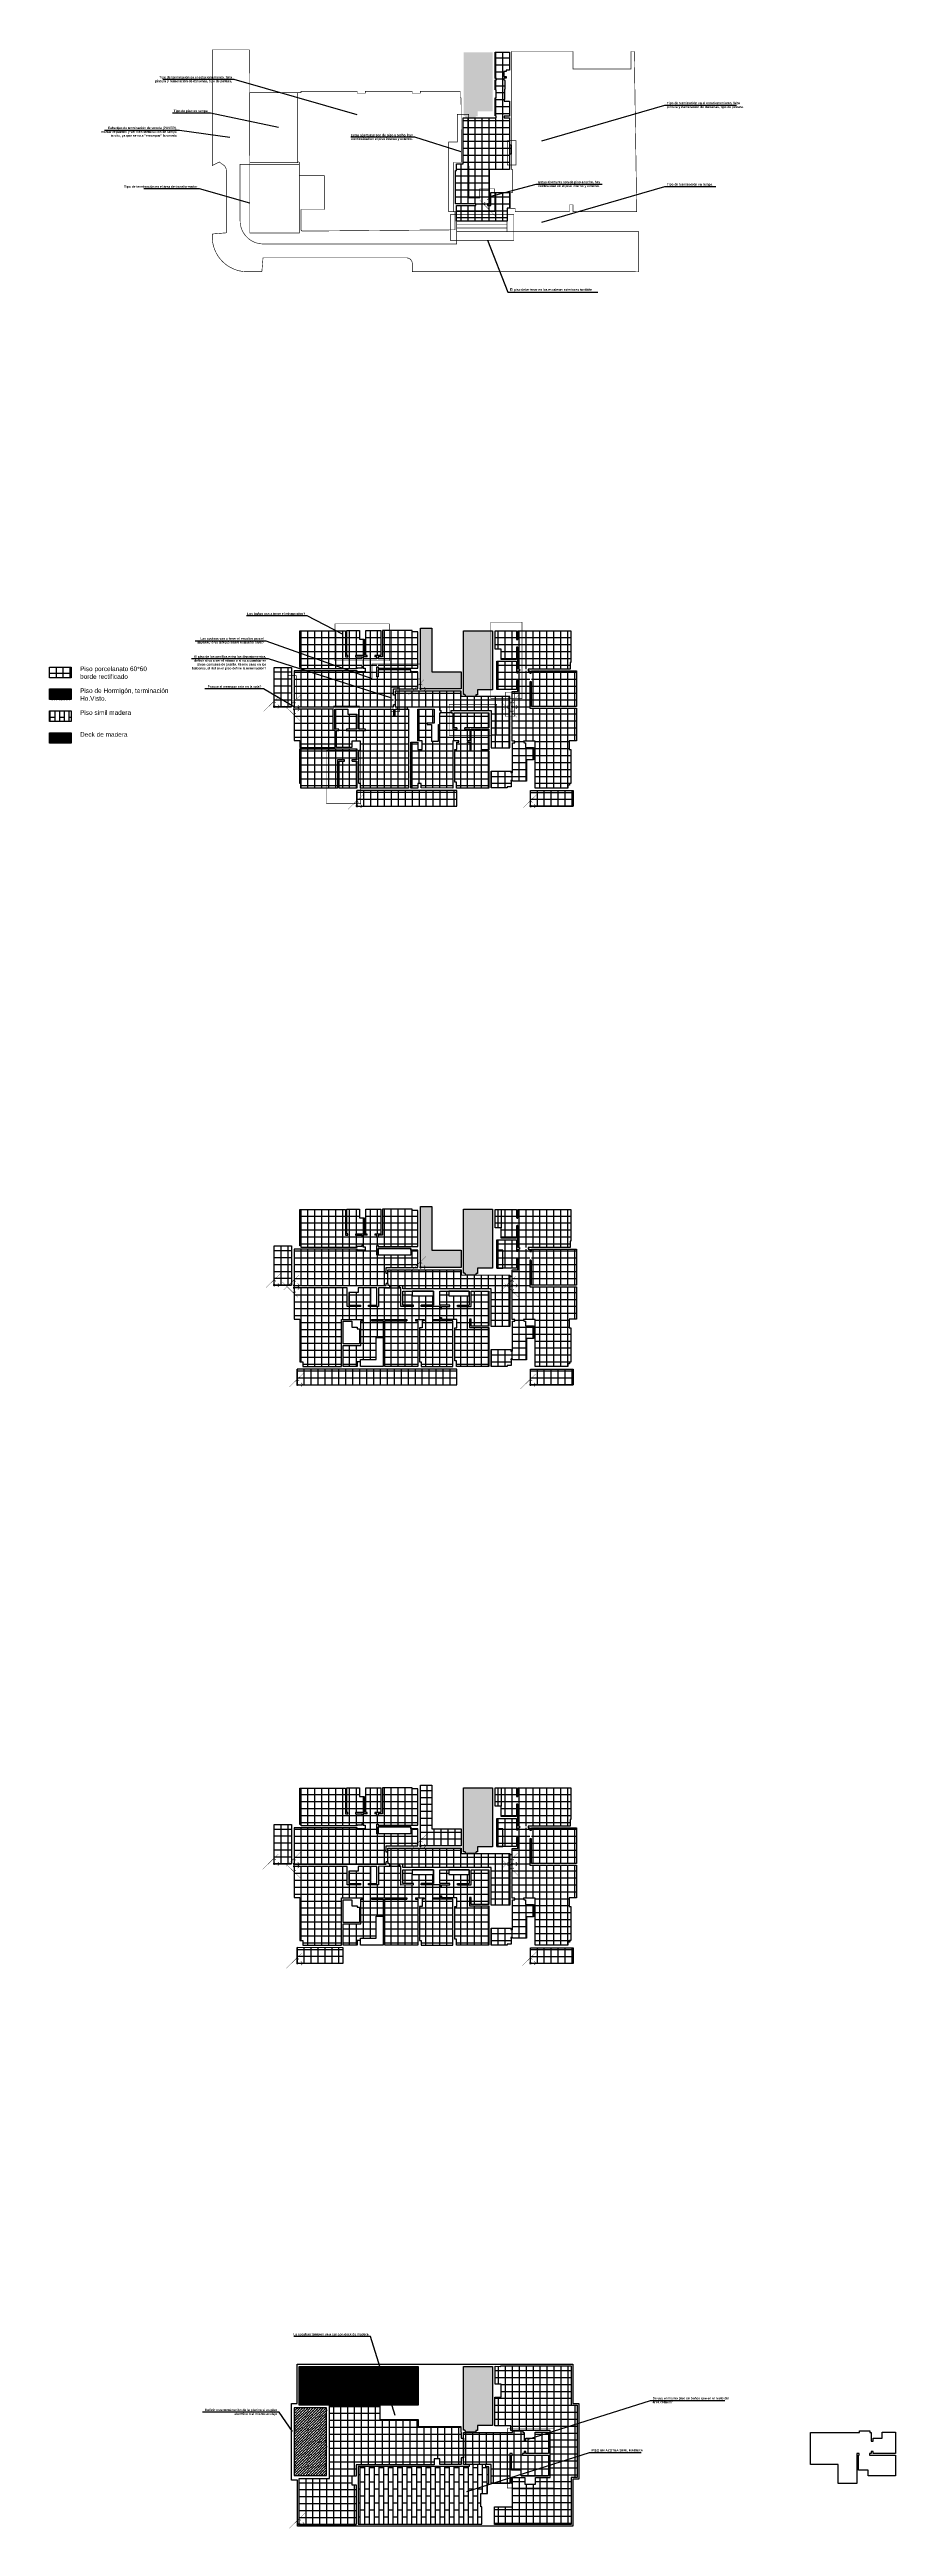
# Model space of a CAD drawing. Header units: metres. Extents: x 320 to 393, y -284 to -70.
import ezdxf

# ---------------------------------------------------------------- set-up
doc = ezdxf.new("R2010")
doc.units = ezdxf.units.M
for name, color, linetype in [('A-Cielorraso', 1, 'Continuous'), ('CIELORRASO HT', 123, 'Continuous'), ('contorno', 2, 'Continuous'), ('hatch piso hormigon', 253, 'Continuous'), ('Hatch pisos', 252, 'Continuous'), ('Hatch pisos balcones', 252, 'Continuous')]:
    doc.layers.add(name, color=color, linetype=linetype)
doc.layers.add('CORRECCIONES', color=1, linetype='Continuous', plot=False)
doc.styles.get("Standard").update_dxf_attribs({"font": 'arial.ttf'})
pattern_1 = [(0, (340.94563, -127.1151), (0, 0.6), []), (90, (340.94563, -127.1151), (-0.6, 4e-17), [])]
pattern_2 = [(0, (340.94563, -127.3151), (0, 0.6), []), (90, (340.94563, -127.3151), (-0.6, 4e-17), [])]
pattern_3 = [(0, (340.94563, -127.3151), (0, 0.6), []), (90, (340.94563, -127.3151), (-0.6, 4e-17), [])]
pattern_4 = [(45, (351.860926, -125.55388), (0.01683798, 0.06173926), [0.079375, -0.015875, 0, -0.015875])]
pattern_5 = [(0, (341.2245, -185.6931), (0, 0.6), []), (90, (341.2245, -185.6931), (-0.6, 4e-17), [])]
pattern_6 = [(0, (341.3796, -284.189), (0, 0.6), []), (90, (341.3796, -284.189), (-0.6, 4e-17), [])]
pattern_7 = [(0, (340.94563, -127.115), (0, 0.6), []), (90, (340.94563, -127.115), (-0.6, 4e-17), [])]

# ---------------------------------------------------------------- blocks, each defined once
blk = doc.blocks.new('dsdadaaa')
at = {"layer": 'contorno', "color": 1}
for p, q in [((338.43, -127.32), (338.27, -127.32)), ((338.35, -127.4), (338.35, -127.24))]:
    blk.add_line(p, q, dxfattribs=at)
at = {"layer": 'contorno', "color": 3, "const_width": 0.04}
blk.add_lwpolyline([(338.51, -127.64), (338.35, -127.79), (338.19, -127.64), (338.35, -127.8), (338.35, -127.32), (338.83, -127.32), (338.67, -127.48), (338.83, -127.32), (338.67, -127.16)], dxfattribs=at)
at = {"layer": 'contorno', "color": 1}
blk.add_circle((338.35, -127.31), 0.04, dxfattribs=at)

msp = doc.modelspace()

# ---------------------------------------------------------------- hatches: boundary and pattern name
h = msp.add_hatch()
h.set_pattern_fill('ANSI36', color=62, scale=0.05)
h.paths.add_polyline_path([(343.76, -274.13), (340.96, -274.13), (340.96, -279.96), (343.76, -279.96)])
at = {"layer": 'CIELORRASO HT', "transparency": 33554559}
h = msp.add_hatch(dxfattribs=at)
h.set_pattern_fill('ANSI31', color=256, scale=0.025, angle=225)
h.paths.add_polyline_path([(319.81, -129.34), (321.67, -129.34), (321.67, -130.25), (319.81, -130.25)])
h = msp.add_hatch(dxfattribs=at)
h.set_pattern_fill('ANSI31', color=256, scale=0.025, angle=225)
h.paths.add_polyline_path([(351.68, -270.53), (341.38, -270.53), (341.38, -273.88), (351.68, -273.88)])
at = {"layer": 'hatch piso hormigon', "true_color": 0x139b48, "transparency": 33554559}
h = msp.add_hatch(dxfattribs=at)
h.set_pattern_fill('ANSI36', color=114, scale=0.01)
h.paths.add_polyline_path([(358.1, -70.53), (355.6, -70.53), (355.6, -76.05), (355.7, -76.05), (355.7, -76.06), (355.73, -76.06), (355.73, -76.1), (355.75, -76.1), (355.75, -76.21), (356.65, -76.21), (356.65, -76.1), (356.66, -76.1), (356.66, -76.06), (356.8, -76.06), (356.8, -75.63), (358.1, -75.63)])
h = msp.add_hatch(dxfattribs=at)
h.set_pattern_fill('ANSI36', color=114, scale=0.01)
h.set_pattern_definition(pattern_4)
h.paths.add_polyline_path([(352.86, -124.07), (352.86, -120.3), (351.86, -120.3), (351.86, -125.53, -0.414218), (351.88, -125.55), (355.38, -125.55), (355.38, -124.07)])
h = msp.add_hatch(dxfattribs=at)
h.set_pattern_fill('ANSI36', color=114, scale=0.01)
h.paths.add_polyline_path([(358.1, -120.53), (355.6, -120.53), (355.6, -126.05), (355.7, -126.05), (355.7, -126.06), (355.73, -126.06), (355.73, -126.1), (355.75, -126.1), (355.75, -126.21), (356.65, -126.21), (356.65, -126.1), (356.66, -126.1), (356.66, -126.06), (356.8, -126.06), (356.8, -125.63), (358.1, -125.63)])
h = msp.add_hatch(dxfattribs=at)
h.set_pattern_fill('ANSI36', color=114, scale=0.01)
h.paths.add_polyline_path([(319.81, -125.56), (321.67, -125.56), (321.67, -126.48), (319.81, -126.48)])
h = msp.add_hatch(dxfattribs=at)
h.set_pattern_fill('ANSI36', color=114, scale=0.01)
h.set_pattern_definition(pattern_4)
h.paths.add_polyline_path([(352.86, -174.07), (352.86, -170.3), (351.86, -170.3), (351.86, -175.53, -0.414218), (351.88, -175.55), (355.38, -175.55), (355.38, -174.07)])
h = msp.add_hatch(dxfattribs=at)
h.set_pattern_fill('ANSI36', color=114, scale=0.01)
h.paths.add_polyline_path([(358.1, -170.53), (355.6, -170.53), (355.6, -176.05), (355.7, -176.05), (355.7, -176.06), (355.73, -176.06), (355.73, -176.1), (355.75, -176.1), (355.75, -176.21), (356.65, -176.21), (356.65, -176.1), (356.66, -176.1), (356.66, -176.06), (356.8, -176.06), (356.8, -175.63), (358.1, -175.63)])
h = msp.add_hatch(dxfattribs=at)
h.set_pattern_fill('ANSI36', color=114, scale=0.01)
h.paths.add_polyline_path([(358.1, -220.53), (355.6, -220.53), (355.6, -226.05), (355.7, -226.05), (355.7, -226.06), (355.73, -226.06), (355.73, -226.1), (355.75, -226.1), (355.75, -226.21), (356.65, -226.21), (356.65, -226.1), (356.66, -226.1), (356.66, -226.06), (356.8, -226.06), (356.8, -225.63), (358.1, -225.63)])
at = {"layer": 'hatch piso hormigon', "transparency": 33554559}
h = msp.add_hatch(color=256, dxfattribs=at)
h.dxf.hatch_style = 1
h.paths.add_polyline_path([(358.1, -270.53), (355.6, -270.53), (355.6, -276.05), (355.7, -276.05), (355.7, -276.06), (355.73, -276.06), (355.73, -276.1), (355.75, -276.1), (355.75, -276.21), (356.65, -276.21), (356.65, -276.1), (356.66, -276.1), (356.66, -276.06), (356.8, -276.06), (356.8, -275.63), (358.1, -275.63)])
h = msp.add_hatch(color=256, dxfattribs=at)
h.dxf.hatch_style = 1
h.paths.add_polyline_path([(358.1, -270.53), (355.6, -270.53), (355.6, -276.05), (355.7, -276.05), (355.7, -276.06), (355.73, -276.06), (355.73, -276.1), (355.75, -276.1), (355.75, -276.21), (356.65, -276.21), (356.65, -276.1), (356.66, -276.1), (356.66, -276.06), (356.8, -276.06), (356.8, -275.63), (358.1, -275.63)])
at = {"layer": 'Hatch pisos'}
h = msp.add_hatch(dxfattribs=at)
h.set_pattern_fill('_USER', color=256, scale=0.6, double=1, pattern_type=0)
h.set_pattern_definition([(0, (357.7958, -83.6244), (0, 0.6), []), (90, (357.7958, -83.6244), (-0.6, 4e-17), [])])
h.paths.add_polyline_path([(359.56, -76.21), (359.1, -76.21), (359.1, -76.06), (359.56, -76.06), (359.56, -74.76), (359.1, -74.76), (359.1, -74.61), (359.12, -74.61), (359.12, -73.72), (359.16, -73.72), (359.16, -72.97), (359.12, -72.97), (359.12, -72.92), (359.06, -72.92), (359.06, -72.79), (359.1, -72.79), (359.1, -72.77), (359.28, -72.77), (359.28, -72.62), (359.08, -72.62), (359.08, -72.62), (359.07, -72.61), (359.07, -72.61), (359.07, -72.21), (359.07, -72.21), (359.08, -72.21), (359.08, -72.21), (359.28, -72.21), (359.28, -72.08), (359.56, -72.08), (359.56, -70.53), (358.32, -70.53), (358.32, -72.79), (358.43, -72.79), (358.43, -72.91), (358.32, -72.91), (358.32, -73.77), (358.4, -73.78), (358.4, -74.48), (358.32, -74.48), (358.32, -76.02), (358.4, -76.02), (358.4, -76.21), (355.6, -76.21), (355.55, -76.21), (355.55, -80.18), (354.99, -80.18), (354.99, -80.76), (354.89, -80.76), (354.89, -83.62), (356.65, -83.62), (356.65, -83.77), (354.99, -83.77), (354.99, -85.13), (355, -85.13), (359.35, -85.13), (359.35, -84.33), (359.35, -84.02), (359.6, -84.02), (359.6, -82.66), (357.95, -82.66), (357.95, -83.77), (357.65, -83.77), (357.65, -83.62), (357.8, -83.62), (357.8, -80.66), (359.56, -80.66), (359.56, -79.33), (359.71, -79.33), (359.71, -78.53), (359.56, -78.53)])
h = msp.add_hatch(dxfattribs=at)
h.set_pattern_fill('_USER', color=256, scale=0.6, double=1, pattern_type=0)
h.set_pattern_definition(pattern_1)
h.paths.add_polyline_path([(341.45, -123.7), (341.57, -123.7), (341.57, -123.82), (341.64, -123.82), (341.65, -120.55), (341.45, -120.55)])
h = msp.add_hatch(dxfattribs=at)
h.set_pattern_fill('_USER', color=256, scale=0.6, double=1, pattern_type=0)
h.set_pattern_definition(pattern_1)
h.paths.add_polyline_path([(345.39, -120.55), (341.65, -120.55), (341.65, -123.83), (346.38, -123.83), (346.38, -123.76), (346.79, -123.76), (346.79, -122.78), (345.39, -122.78)])
at = {"layer": 'Hatch pisos', "true_color": 0x636466}
h = msp.add_hatch(dxfattribs=at)
h.set_pattern_fill('_USER', color=251, scale=0.6, double=1, pattern_type=0)
h.set_pattern_definition(pattern_1)
h.paths.add_polyline_path([(346.27, -122.66), (346.34, -122.66), (346.34, -122.67), (347, -122.67), (347, -121.27), (346.59, -121.27), (346.59, -120.52), (345.5, -120.52), (345.5, -122.67), (345.51, -122.67), (345.51, -122.66), (345.58, -122.66), (345.58, -122.67), (345.59, -122.67), (345.59, -122.71), (345.6, -122.71), (345.6, -122.78), (346.25, -122.78), (346.25, -122.71), (346.26, -122.71), (346.26, -122.67), (346.27, -122.67)])
h.paths.add_polyline_path([(347.15, -122.67), (347.25, -122.67), (347.25, -122.71), (347.26, -122.71), (347.26, -122.78), (347.91, -122.78), (347.91, -122.71), (347.92, -122.71), (347.92, -122.67), (348.45, -122.67), (348.45, -120.52), (347.15, -120.52)])
at = {"layer": 'Hatch pisos'}
h = msp.add_hatch(dxfattribs=at)
h.set_pattern_fill('_USER', color=256, scale=0.6, double=1, pattern_type=0)
h.set_pattern_definition(pattern_1)
h.paths.add_polyline_path([(351.41, -123.76), (351.65, -123.76), (351.65, -120.63), (351.15, -120.63), (351.15, -120.52), (348.59, -120.52), (348.59, -122.78), (348.21, -122.78), (348.2, -122.78), (348.2, -123.76)])
at = {"layer": 'Hatch pisos', "true_color": 0x636466}
h = msp.add_hatch(dxfattribs=at)
h.set_pattern_fill('_USER', color=251, scale=0.6, double=1, pattern_type=0)
h.set_pattern_definition([(0, (359.7958, -127.1151), (0, 0.6), []), (90, (359.7958, -127.1151), (-0.6, 4e-17), [])])
h.paths.add_polyline_path([(360.18, -124.15), (360.18, -123.17), (358.46, -123.17), (358.46, -125.61), (360.18, -125.61), (360.18, -124.82), (360.22, -124.82), (360.22, -124.81), (360.29, -124.81), (360.29, -124.16), (360.22, -124.16), (360.22, -124.15)])
h.paths.add_polyline_path([(358.83, -122.12), (358.83, -123.02), (360.18, -123.02), (360.18, -121.95), (360.22, -121.95), (360.22, -121.94), (360.29, -121.94), (360.29, -121.94), (360.29, -121.29), (360.22, -121.29), (360.22, -121.28), (360.18, -121.28), (360.18, -120.54), (358.32, -120.54), (358.32, -122.12)])
at = {"layer": 'Hatch pisos'}
h = msp.add_hatch(dxfattribs=at)
h.set_pattern_fill('_USER', color=256, scale=0.6, double=1, pattern_type=0)
h.set_pattern_definition([(0, (359.7957, -127.1151), (0, 0.6), []), (90, (359.7957, -127.1151), (-0.6, 4e-17), [])])
h.paths.add_polyline_path([(364.8, -123.84), (364.8, -123.28), (364.85, -123.28), (364.85, -120.54), (360.29, -120.54), (360.29, -123.84)])
h.paths.add_polyline_path([(361.46, -123.99), (361.46, -127.08), (365.35, -127.08), (365.35, -123.99)], flags=17)
h.paths.add_polyline_path([(361.31, -127.23), (361.31, -123.99), (360.29, -123.99), (360.29, -125.77), (359.8, -125.77), (359.8, -130.06), (361.79, -130.06), (361.79, -134.13), (364.6, -134.13), (364.6, -133.88), (364.74, -133.88), (364.74, -133.73), (364.85, -133.73), (364.85, -130.78), (364.72, -130.78), (364.72, -130.04), (365.36, -130.04), (365.36, -127.23)])
h = msp.add_hatch(dxfattribs=at)
h.set_pattern_fill('_USER', color=256, scale=0.6, double=1, pattern_type=0)
h.set_pattern_definition([(0, (0, 0), (0, 0.6), []), (90, (0, 0), (-0.6, 4e-17), [])])
h.paths.add_polyline_path([(319.81, -123.67), (321.67, -123.67), (321.67, -124.59), (319.81, -124.59)])
h = msp.add_hatch(dxfattribs=at)
h.set_pattern_fill('_USER', color=256, scale=0.6, double=1, pattern_type=0)
h.set_pattern_definition(pattern_1)
h.paths.add_polyline_path([(349.53, -125.55), (351.65, -125.55), (351.65, -124.07), (351.05, -124.07), (351.03, -123.91), (348.2, -123.91), (348.2, -124.51), (348.09, -124.51), (348.09, -122.78), (346.9, -122.78), (346.9, -123.77), (347.1, -123.77), (347.1, -124.07), (346.4, -124.07), (346.39, -123.99), (340.95, -123.99), (340.95, -127.12), (349.53, -127.12)])
h = msp.add_hatch(dxfattribs=at)
h.set_pattern_fill('_USER', color=1, scale=0.6, double=1, pattern_type=0)
h.set_pattern_definition(pattern_7)
h.paths.add_polyline_path([(354.5, -125.75), (349.68, -125.75), (349.68, -126.09), (349.68, -126.94), (349.68, -127.12), (349.86, -127.12), (349.86, -127.32), (350.71, -127.32), (350.71, -127.12), (353.53, -127.12), (353.53, -127.42), (353.65, -127.42), (353.65, -127.58), (353.64, -127.58), (353.64, -127.62), (354.51, -127.62), (354.51, -127.58), (354.5, -127.58), (354.5, -127.42)])
h = msp.add_hatch(dxfattribs=at)
h.set_pattern_fill('_USER', color=1, scale=0.6, double=1, pattern_type=0)
h.set_pattern_definition(pattern_7)
h.paths.add_polyline_path([(357.99, -126.21), (355.38, -126.21), (355.38, -125.75), (354.5, -125.75), (354.5, -127.42), (357.99, -127.42)])
h = msp.add_hatch(dxfattribs=at)
h.set_pattern_fill('_USER', color=1, scale=0.6, double=1, pattern_type=0)
h.set_pattern_definition(pattern_7)
h.paths.add_polyline_path([(359.6, -126.21), (357.99, -126.21), (357.99, -127.42), (357.99, -130.66), (359.6, -130.66)])
h = msp.add_hatch(dxfattribs=at)
h.set_pattern_fill('_USER', color=256, scale=0.6, double=1, pattern_type=0)
h.set_pattern_definition(pattern_2)
h.paths.add_polyline_path([(344.5, -129.16), (344.31, -129.16), (344.31, -127.32), (340.95, -127.32), (340.95, -130.02), (341.44, -130.02), (341.44, -130.62), (344.5, -130.62)])
h.paths.add_polyline_path([(350.84, -127.32), (349.68, -127.32), (349.68, -127.9), (349.53, -127.9), (349.53, -127.32), (346.53, -127.32), (346.53, -129.05), (347.13, -129.05), (347.13, -129.16), (344.61, -129.16), (344.61, -130.62), (345.93, -130.62), (345.93, -130.06), (346.69, -130.06), (346.69, -130.86), (346.53, -130.86), (346.53, -133.72), (346.69, -133.72), (346.69, -134.13), (350.84, -134.13)])
h.paths.add_polyline_path([(346.38, -130.73), (341.69, -130.73), (341.69, -133.88), (344.7, -133.88), (344.7, -131.69), (346.38, -131.69)])
at = {"layer": 'Hatch pisos', "true_color": 0x636466}
h = msp.add_hatch(dxfattribs=at)
h.set_pattern_fill('_USER', color=251, scale=0.6, double=1, pattern_type=0)
h.set_pattern_definition(pattern_3)
h.paths.add_polyline_path([(344.46, -129.05), (344.8, -129.05), (344.8, -129.09), (344.81, -129.09), (344.81, -129.16), (345.46, -129.16), (345.46, -129.09), (345.47, -129.09), (345.47, -129.05), (346.38, -129.05), (346.38, -127.73), (345.58, -127.73), (345.58, -127.32), (344.46, -127.32)])
at = {"layer": 'Hatch pisos'}
h = msp.add_hatch(dxfattribs=at)
h.set_pattern_fill('_USER', color=256, scale=0.6, double=1, pattern_type=0)
h.set_pattern_definition(pattern_3)
h.paths.add_polyline_path([(356.13, -129.04), (355.68, -129.04), (355.68, -128.96), (355.69, -128.93), (357.79, -128.93), (357.79, -127.62), (354.79, -127.62), (354.79, -128.93), (355.02, -128.93), (355.02, -128.96), (355.03, -128.96), (355.03, -129.04), (354.68, -129.04), (354.68, -127.62), (354.51, -127.62), (353.65, -127.62), (353.53, -127.62), (353.53, -128.62), (353.42, -128.62), (353.42, -130.07), (352.82, -130.07), (352.82, -128.62), (352.44, -128.62), (352.44, -128.51), (353.04, -128.51), (353.04, -127.32), (351.65, -127.31), (351.64, -130.05), (352.01, -130.05), (352.01, -130.78), (351.63, -130.78), (351.63, -130.16), (351.04, -130.16), (351.04, -134.13), (351.64, -134.13), (351.64, -133.72), (351.94, -133.72), (351.94, -134.12), (354.68, -134.13), (354.68, -130.05), (355.19, -130.05), (355.19, -130.12), (355.18, -130.16), (355.01, -130.16), (355.01, -130.78), (354.83, -130.78), (354.83, -133.62), (354.99, -133.62), (354.99, -134.13), (357.79, -134.13), (357.79, -133.88), (357.79, -130.92), (357.19, -130.92), (357.19, -130.82), (357.79, -130.82), (357.79, -129.04), (356.24, -129.04), (356.24, -130.92), (356.13, -130.92), (356.13, -130.16), (355.95, -130.16), (355.95, -130.12), (355.94, -130.12), (355.94, -130.05), (356.13, -130.05)])
h = msp.add_hatch(dxfattribs=at)
h.set_pattern_fill('_USER', color=256, scale=0.6, double=1, pattern_type=0)
h.set_pattern_definition([(0, (359.7957, -127.1151), (0, 0.6), []), (90, (359.7957, -127.1151), (-0.6, 4e-17), [])])
h.paths.add_polyline_path([(361.04, -131.69), (361.64, -131.69), (361.64, -130.61), (360.95, -130.61), (360.95, -130.21), (360.85, -130.21), (360.85, -130.18), (360.8, -130.18), (360.8, -130.17), (360.79, -130.17), (360.79, -130.14), (360.78, -130.14), (360.78, -130.06), (360.03, -130.06), (360.03, -130.14), (360.03, -130.14), (360.02, -130.21), (359.83, -130.21), (359.83, -132.8), (359.81, -132.8), (359.74, -132.8), (359.74, -132.79), (359.69, -132.79), (359.7, -132.66), (357.99, -132.66), (357.99, -134.12), (359.35, -134.12), (359.35, -134.03), (359.7, -134.03), (359.7, -133.54), (359.69, -133.54), (359.69, -133.47), (359.7, -133.47), (359.7, -133.46), (359.74, -133.46), (359.74, -133.45), (359.81, -133.45), (359.81, -133.46), (359.82, -133.46), (359.82, -133.53), (361.04, -133.53)])
h = msp.add_hatch(dxfattribs=at)
h.set_pattern_fill('_USER', color=256, scale=0.6, double=1, pattern_type=0)
h.set_pattern_definition(pattern_2)
h.paths.add_polyline_path([(341.45, -133.72), (341.54, -133.72), (341.54, -134.13), (344.7, -134.13), (344.7, -133.88), (341.69, -133.88), (341.69, -130.73), (341.45, -130.73)])
at = {"layer": 'Hatch pisos', "true_color": 0x636466}
h = msp.add_hatch(dxfattribs=at)
h.set_pattern_fill('_USER', color=251, scale=0.6, double=1, pattern_type=0)
h.set_pattern_definition(pattern_2)
h.paths.add_polyline_path([(346.38, -131.8), (345.96, -131.8), (345.96, -131.76), (345.95, -131.76), (345.95, -131.69), (345.3, -131.69), (345.3, -131.76), (345.29, -131.76), (345.29, -131.8), (344.85, -131.8), (344.85, -134.13), (346.38, -134.13)])
at = {"layer": 'Hatch pisos'}
h = msp.add_hatch(dxfattribs=at)
h.set_pattern_fill('_USER', color=256, scale=0.6, double=1, pattern_type=0)
h.set_pattern_definition([(0, (340.94563, -177.1151), (0, 0.6), []), (90, (340.94563, -177.1151), (-0.6, 4e-17), [])])
h.paths.add_polyline_path([(349.05, -176.94), (349.05, -176.09), (348.9, -176.09), (348.9, -175.91), (348.9, -175.55), (351.05, -175.55), (351.65, -175.55), (351.65, -174.07), (351.05, -174.07), (351.05, -174.51), (348.2, -174.51), (348.09, -174.51), (348.09, -173.66), (348.2, -173.66), (348.2, -173.76), (351.41, -173.76), (351.65, -173.76), (351.65, -170.63), (351.15, -170.63), (351.15, -170.52), (348.59, -170.52), (348.59, -172.78), (348.2, -172.78), (348.2, -172.91), (348.09, -172.91), (348.09, -172.78), (347.91, -172.78), (347.91, -172.67), (348.45, -172.67), (348.45, -170.52), (347.15, -170.52), (347.15, -172.67), (347.25, -172.67), (347.25, -172.71), (347.26, -172.71), (347.26, -172.78), (346.9, -172.78), (346.9, -172.88), (346.79, -172.88), (346.79, -172.78), (346.25, -172.78), (346.25, -172.66), (346.34, -172.66), (347, -172.67), (347, -171.27), (346.59, -171.27), (346.59, -170.52), (345.5, -170.52), (345.5, -172.66), (345.59, -172.66), (345.59, -172.71), (345.6, -172.71), (345.6, -172.78), (345.39, -172.78), (345.39, -170.55), (341.45, -170.55), (341.45, -173.7), (341.57, -173.7), (341.57, -173.82), (341.65, -173.82), (346.38, -173.83), (346.38, -173.76), (346.79, -173.76), (346.79, -173.63), (346.9, -173.63), (346.9, -173.77), (347.1, -173.77), (347.1, -174.07), (346.4, -174.07), (346.39, -173.99), (340.95, -173.99), (340.95, -177.12), (341.19, -177.12), (348.9, -177.12), (348.9, -176.94)])
h.paths.add_polyline_path([(355.75, -176.22), (355.82, -176.22), (355.75, -176.22)])
at = {"layer": 'Hatch pisos', "true_color": 0x636466}
h = msp.add_hatch(dxfattribs=at)
h.set_pattern_fill('_USER', color=251, scale=0.6, double=1, pattern_type=0)
h.set_pattern_definition([(0, (359.7958, -177.1151), (0, 0.6), []), (90, (359.7958, -177.1151), (-0.6, 4e-17), [])])
h.paths.add_polyline_path([(360.18, -174.15), (360.18, -173.17), (358.46, -173.17), (358.46, -175.61), (360.18, -175.61), (360.18, -174.82), (360.22, -174.82), (360.22, -174.81), (360.29, -174.81), (360.29, -174.16), (360.22, -174.16), (360.22, -174.15)])
h.paths.add_polyline_path([(358.83, -172.12), (358.83, -173.02), (360.18, -173.02), (360.18, -171.95), (360.22, -171.95), (360.22, -171.94), (360.29, -171.94), (360.29, -171.94), (360.29, -171.29), (360.22, -171.29), (360.22, -171.28), (360.18, -171.28), (360.18, -170.54), (358.32, -170.54), (358.32, -172.12)])
at = {"layer": 'Hatch pisos'}
h = msp.add_hatch(dxfattribs=at)
h.set_pattern_fill('_USER', color=256, scale=0.6, double=1, pattern_type=0)
h.set_pattern_definition([(0, (359.7957, -177.1151), (0, 0.6), []), (90, (359.7957, -177.1151), (-0.6, 4e-17), [])])
h.paths.add_polyline_path([(364.8, -173.84), (364.8, -173.28), (364.85, -173.28), (364.85, -170.54), (360.29, -170.54), (360.29, -173.84)])
h.paths.add_polyline_path([(361.46, -173.99), (361.46, -177.08), (365.35, -177.08), (365.35, -173.99)], flags=17)
h.paths.add_polyline_path([(361.31, -177.23), (361.31, -173.99), (360.29, -173.99), (360.29, -175.77), (359.8, -175.77), (359.8, -180.06), (361.79, -180.06), (361.79, -184.13), (364.6, -184.13), (364.6, -183.88), (364.74, -183.88), (364.74, -183.73), (364.85, -183.73), (364.85, -180.78), (364.72, -180.78), (364.72, -180.04), (365.36, -180.04), (365.36, -177.23)])
h = msp.add_hatch(dxfattribs=at)
h.set_pattern_fill('_USER', color=256, scale=0.6, double=1, pattern_type=0)
h.set_pattern_definition([(0, (340.94534, -177.3151), (0, 0.6), []), (90, (340.94534, -177.3151), (-0.6, 4e-17), [])])
h.paths.add_polyline_path([(357.78, -177.61), (356.24, -177.61), (356.24, -178.92), (355.07, -178.92), (355.07, -178.81), (356.09, -178.81), (356.09, -178.01), (354.33, -178.01), (354.33, -177.61), (353.53, -177.61), (353.53, -178.81), (354.42, -178.81), (354.42, -178.92), (353.7, -178.92), (353.7, -179.13), (353.59, -179.13), (353.59, -178.92), (351.93, -178.92), (351.93, -178.81), (353, -178.81), (353, -178.01), (351.14, -178.01), (351.14, -177.61), (350.34, -177.61), (350.34, -178.81), (351.28, -178.81), (351.28, -178.92), (350.18, -178.93), (350.18, -177.31), (350.04, -177.31), (350.04, -177.11), (349.19, -177.11), (349.19, -177.31), (348.24, -177.32), (348.24, -178.92), (347.37, -178.92), (347.37, -178.81), (347.59, -178.81), (347.59, -177.32), (346.47, -177.32), (346.47, -177.73), (345.67, -177.73), (345.67, -178.81), (346.72, -178.81), (346.72, -178.92), (345.52, -178.92), (345.52, -177.32), (340.97, -177.32, -0.414218), (340.95, -177.34), (340.95, -177.36), (340.95, -180.02), (341.44, -180.02), (341.44, -183.72), (341.69, -183.72), (341.69, -184.13), (345.04, -184.13), (345.04, -180.05), (346.9, -180.05), (346.9, -180.16), (346.71, -180.16), (346.71, -182.29), (345.19, -182.29), (345.19, -184.13), (346.39, -184.13), (346.39, -183.72), (346.69, -183.72), (346.69, -183.52), (348.04, -183.52), (348.04, -181.62), (348.64, -181.62), (348.64, -180.16), (347.65, -180.16), (347.65, -180.05), (350.69, -180.05), (350.69, -180.16), (348.79, -180.16), (348.79, -184.12), (351.63, -184.12), (351.63, -180.16), (351.44, -180.16), (351.44, -180.05), (352.2, -180.05), (352.2, -180.16), (352.01, -180.16), (352.01, -180.78), (351.78, -180.78), (351.78, -183.72), (351.94, -183.72), (351.94, -184.13), (354.68, -184.13), (354.68, -180.16), (352.95, -180.16), (352.95, -180.05), (353.59, -180.05), (353.59, -179.88), (353.7, -179.88), (353.7, -180.05), (355.01, -180.05), (355.01, -180.78), (354.83, -180.78), (354.83, -183.62), (354.99, -183.62), (354.99, -184.13), (357.78, -184.13), (357.78, -180.74), (356.12, -180.74), (356.12, -180.02), (356.24, -180.02), (356.24, -180.62), (357.78, -180.62)])
h = msp.add_hatch(dxfattribs=at)
h.set_pattern_fill('_USER', color=1, scale=0.6, double=1, pattern_type=0)
h.set_pattern_definition([(0, (340.9457, -177.1151), (0, 0.6), []), (90, (340.9457, -177.1151), (-0.6, 4e-17), [])])
h.paths.add_polyline_path([(357.98, -177.41), (357.98, -180.66), (359.6, -180.66), (359.6, -176.22), (355.82, -176.22), (355.75, -176.22), (355.75, -176.22), (355.38, -176.21), (355.38, -175.75), (349.05, -175.75), (349.05, -176.09), (349.05, -176.94), (349.05, -177.11), (349.19, -177.11), (350.04, -177.11), (350.34, -177.11), (350.34, -177.41)])
h = msp.add_hatch(dxfattribs=at)
h.set_pattern_fill('_USER', color=256, scale=0.6, double=1, pattern_type=0)
h.set_pattern_definition([(0, (359.7957, -177.1151), (0, 0.6), []), (90, (359.7957, -177.1151), (-0.6, 4e-17), [])])
h.paths.add_polyline_path([(361.04, -181.69), (361.64, -181.69), (361.64, -180.61), (360.95, -180.61), (360.95, -180.21), (360.85, -180.21), (360.85, -180.18), (360.8, -180.18), (360.8, -180.17), (360.79, -180.17), (360.79, -180.14), (360.78, -180.14), (360.78, -180.06), (360.03, -180.06), (360.03, -180.14), (360.03, -180.14), (360.02, -180.21), (359.83, -180.21), (359.83, -182.8), (359.81, -182.8), (359.74, -182.8), (359.74, -182.79), (359.69, -182.79), (359.7, -182.66), (357.99, -182.66), (357.99, -184.12), (359.35, -184.12), (359.35, -184.03), (359.7, -184.03), (359.7, -183.54), (359.69, -183.54), (359.69, -183.47), (359.7, -183.47), (359.7, -183.46), (359.74, -183.46), (359.74, -183.45), (359.81, -183.45), (359.81, -183.46), (359.82, -183.46), (359.82, -183.53), (361.04, -183.53)])
h = msp.add_hatch(dxfattribs=at)
h.set_pattern_fill('_USER', color=256, scale=0.6, double=1, pattern_type=0)
h.set_pattern_definition([(0, (340.94563, -227.1151), (0, 0.6), []), (90, (340.94563, -227.1151), (-0.6, 4e-17), [])])
h.paths.add_polyline_path([(349.05, -226.94), (349.05, -226.09), (348.9, -226.09), (348.9, -225.91), (348.9, -225.55), (351.05, -225.55), (351.65, -225.55), (351.65, -224.07), (351.05, -224.07), (351.05, -224.51), (348.2, -224.51), (348.09, -224.51), (348.09, -223.66), (348.2, -223.66), (348.2, -223.76), (351.41, -223.76), (351.65, -223.76), (351.65, -220.63), (351.15, -220.63), (351.15, -220.52), (348.59, -220.52), (348.59, -222.78), (348.2, -222.78), (348.2, -222.91), (348.09, -222.91), (348.09, -222.78), (347.91, -222.78), (347.91, -222.67), (348.45, -222.67), (348.45, -220.52), (347.15, -220.52), (347.15, -222.67), (347.25, -222.67), (347.25, -222.71), (347.26, -222.71), (347.26, -222.78), (346.9, -222.78), (346.9, -222.88), (346.79, -222.88), (346.79, -222.78), (346.25, -222.78), (346.25, -222.66), (346.34, -222.66), (347, -222.67), (347, -221.27), (346.59, -221.27), (346.59, -220.52), (345.5, -220.52), (345.5, -222.66), (345.59, -222.66), (345.59, -222.71), (345.6, -222.71), (345.6, -222.78), (345.39, -222.78), (345.39, -220.55), (341.45, -220.55), (341.45, -223.7), (341.57, -223.7), (341.57, -223.82), (341.65, -223.82), (346.38, -223.83), (346.38, -223.76), (346.79, -223.76), (346.79, -223.63), (346.9, -223.63), (346.9, -223.77), (347.1, -223.77), (347.1, -224.07), (346.4, -224.07), (346.39, -223.99), (340.95, -223.99), (340.95, -227.12), (341.19, -227.12), (348.9, -227.12), (348.9, -226.94)])
at = {"layer": 'Hatch pisos', "true_color": 0x636466}
h = msp.add_hatch(dxfattribs=at)
h.set_pattern_fill('_USER', color=251, scale=0.6, double=1, pattern_type=0)
h.set_pattern_definition([(0, (359.7958, -227.1151), (0, 0.6), []), (90, (359.7958, -227.1151), (-0.6, 4e-17), [])])
h.paths.add_polyline_path([(360.18, -224.15), (360.18, -223.17), (358.46, -223.17), (358.46, -225.61), (360.18, -225.61), (360.18, -224.82), (360.22, -224.82), (360.22, -224.81), (360.29, -224.81), (360.29, -224.16), (360.22, -224.16), (360.22, -224.15)])
h.paths.add_polyline_path([(358.83, -222.12), (358.83, -223.02), (360.18, -223.02), (360.18, -221.95), (360.22, -221.95), (360.22, -221.94), (360.29, -221.94), (360.29, -221.94), (360.29, -221.29), (360.22, -221.29), (360.22, -221.28), (360.18, -221.28), (360.18, -220.54), (358.32, -220.54), (358.32, -222.12)])
at = {"layer": 'Hatch pisos'}
h = msp.add_hatch(dxfattribs=at)
h.set_pattern_fill('_USER', color=256, scale=0.6, double=1, pattern_type=0)
h.set_pattern_definition([(0, (359.7957, -227.1151), (0, 0.6), []), (90, (359.7957, -227.1151), (-0.6, 4e-17), [])])
h.paths.add_polyline_path([(364.8, -223.84), (364.8, -223.28), (364.85, -223.28), (364.85, -220.54), (360.29, -220.54), (360.29, -223.84)])
h.paths.add_polyline_path([(361.46, -223.99), (361.46, -227.08), (365.35, -227.08), (365.35, -223.99)], flags=17)
h.paths.add_polyline_path([(361.31, -227.23), (361.31, -223.99), (360.29, -223.99), (360.29, -225.77), (359.8, -225.77), (359.8, -230.06), (361.79, -230.06), (361.79, -234.13), (364.6, -234.13), (364.6, -233.88), (364.74, -233.88), (364.74, -233.73), (364.85, -233.73), (364.85, -230.78), (364.72, -230.78), (364.72, -230.04), (365.36, -230.04), (365.36, -227.23)])
h = msp.add_hatch(dxfattribs=at)
h.set_pattern_fill('_USER', color=1, scale=0.6, double=1, pattern_type=0)
h.set_pattern_definition([(0, (340.9457, -227.1151), (0, 0.6), []), (90, (340.9457, -227.1151), (-0.6, 4e-17), [])])
h.paths.add_polyline_path([(357.98, -227.41), (357.98, -230.66), (359.6, -230.66), (359.6, -226.22), (355.82, -226.22), (355.75, -226.22), (355.75, -226.22), (355.38, -226.21), (355.38, -225.75), (349.05, -225.75), (349.05, -226.09), (349.05, -226.94), (349.05, -227.11), (349.19, -227.11), (350.04, -227.11), (350.34, -227.11), (350.34, -227.41)])
h = msp.add_hatch(dxfattribs=at)
h.set_pattern_fill('_USER', color=256, scale=0.6, double=1, pattern_type=0)
h.set_pattern_definition([(0, (340.94534, -227.3151), (0, 0.6), []), (90, (340.94534, -227.3151), (-0.6, 4e-17), [])])
h.paths.add_polyline_path([(357.78, -227.61), (356.24, -227.61), (356.24, -228.92), (355.07, -228.92), (355.07, -228.81), (356.09, -228.81), (356.09, -228.01), (354.33, -228.01), (354.33, -227.61), (353.53, -227.61), (353.53, -228.81), (354.42, -228.81), (354.42, -228.92), (353.7, -228.92), (353.7, -229.13), (353.59, -229.13), (353.59, -228.92), (351.93, -228.92), (351.93, -228.81), (353, -228.81), (353, -228.01), (351.14, -228.01), (351.14, -227.61), (350.34, -227.61), (350.34, -228.81), (351.28, -228.81), (351.28, -228.92), (350.18, -228.93), (350.18, -227.31), (350.04, -227.31), (350.04, -227.11), (349.19, -227.11), (349.19, -227.31), (348.24, -227.32), (348.24, -228.92), (347.37, -228.92), (347.37, -228.81), (347.59, -228.81), (347.59, -227.32), (346.47, -227.32), (346.47, -227.73), (345.67, -227.73), (345.67, -228.81), (346.72, -228.81), (346.72, -228.92), (345.52, -228.92), (345.52, -227.32), (340.97, -227.32, -0.414218), (340.95, -227.34), (340.95, -227.36), (340.95, -230.02), (341.44, -230.02), (341.44, -233.72), (341.69, -233.72), (341.69, -234.13), (345.04, -234.13), (345.04, -230.05), (346.9, -230.05), (346.9, -230.16), (346.71, -230.16), (346.71, -232.29), (345.19, -232.29), (345.19, -234.13), (346.39, -234.13), (346.39, -233.72), (346.69, -233.72), (346.69, -233.52), (348.04, -233.52), (348.04, -231.62), (348.64, -231.62), (348.64, -230.16), (347.65, -230.16), (347.65, -230.05), (350.69, -230.05), (350.69, -230.16), (348.79, -230.16), (348.79, -234.12), (351.63, -234.12), (351.63, -230.16), (351.44, -230.16), (351.44, -230.05), (352.2, -230.05), (352.2, -230.16), (352.01, -230.16), (352.01, -230.78), (351.78, -230.78), (351.78, -233.72), (351.94, -233.72), (351.94, -234.13), (354.68, -234.13), (354.68, -230.16), (352.95, -230.16), (352.95, -230.05), (353.59, -230.05), (353.59, -229.88), (353.7, -229.88), (353.7, -230.05), (355.01, -230.05), (355.01, -230.78), (354.83, -230.78), (354.83, -233.62), (354.99, -233.62), (354.99, -234.13), (357.78, -234.13), (357.78, -230.74), (356.12, -230.74), (356.12, -230.02), (356.24, -230.02), (356.24, -230.62), (357.78, -230.62)])
h = msp.add_hatch(dxfattribs=at)
h.set_pattern_fill('_USER', color=256, scale=0.6, double=1, pattern_type=0)
h.set_pattern_definition([(0, (359.7957, -227.1151), (0, 0.6), []), (90, (359.7957, -227.1151), (-0.6, 4e-17), [])])
h.paths.add_polyline_path([(361.04, -231.69), (361.64, -231.69), (361.64, -230.61), (360.95, -230.61), (360.95, -230.21), (360.85, -230.21), (360.85, -230.18), (360.8, -230.18), (360.8, -230.17), (360.79, -230.17), (360.79, -230.14), (360.78, -230.14), (360.78, -230.06), (360.03, -230.06), (360.03, -230.14), (360.03, -230.14), (360.02, -230.21), (359.83, -230.21), (359.83, -232.8), (359.81, -232.8), (359.74, -232.8), (359.74, -232.79), (359.69, -232.79), (359.7, -232.66), (357.99, -232.66), (357.99, -234.12), (359.35, -234.12), (359.35, -234.03), (359.7, -234.03), (359.7, -233.54), (359.69, -233.54), (359.69, -233.47), (359.7, -233.47), (359.7, -233.46), (359.74, -233.46), (359.74, -233.45), (359.81, -233.45), (359.81, -233.46), (359.82, -233.46), (359.82, -233.53), (361.04, -233.53)])
h = msp.add_hatch(dxfattribs=at)
h.set_pattern_fill('_USER', color=256, scale=0.6, double=1, pattern_type=0)
h.set_pattern_definition(pattern_5)
h.paths.add_polyline_path([(364.89, -280.14), (365.4, -280.14), (365.4, -273.9), (364.9, -273.89), (364.9, -270.48), (358.8, -270.48), (358.8, -270.53), (358.32, -270.52), (358.32, -272.07), (358.84, -272.07), (358.85, -273.19), (358.31, -273.19), (358.31, -275.66), (359.69, -275.66), (359.69, -276.07), (363.07, -276.07), (363.07, -280.15), (361.8, -280.15), (361.8, -280.71), (360.9, -280.71), (360.9, -280.15), (359.73, -280.15), (359.73, -280.66), (359.81, -280.67), (359.81, -282.67), (358.27, -282.66), (358.27, -284.19), (364.89, -284.19)])
h = msp.add_hatch(dxfattribs=at)
h.set_pattern_fill('_USER', color=256, scale=0.6, double=1, pattern_type=0)
h.set_pattern_definition(pattern_6)
h.paths.add_polyline_path([(348.36, -275.12), (348.36, -273.88), (344.01, -273.88), (344.01, -280.21), (341.38, -280.21), (341.38, -284.19), (346.31, -284.19), (346.31, -280.77), (345.94, -280.77), (345.94, -280.03), (346.31, -280.03), (346.31, -279.04), (353.04, -279.04), (353.04, -278.53), (353.54, -278.53), (353.54, -279.02), (355.38, -279.02), (355.38, -278.43), (355.58, -278.43), (355.58, -276.73), (355.38, -276.73), (355.37, -275.72), (351.68, -275.72), (351.68, -275.12)])
at = {"layer": 'Hatch pisos balcones'}
h = msp.add_hatch(dxfattribs=at)
h.set_pattern_fill('_USER', color=256, scale=0.6, double=1, pattern_type=0)
h.set_pattern_definition([(0, (339.22536, -127.0951), (0, 0.6), []), (90, (339.22536, -127.0951), (-0.6, 4e-17), [])])
h.paths.add_polyline_path([(340.73, -123.7), (339.23, -123.7), (339.23, -127.1), (340.73, -127.1)])
h = msp.add_hatch(dxfattribs=at)
h.set_pattern_fill('AR-BRSTD', color=256, scale=0.006, angle=90, double=1)
h.paths.add_polyline_path([(319.81, -127.45), (321.67, -127.45), (321.67, -128.36), (319.81, -128.36)])
h = msp.add_hatch(dxfattribs=at)
h.set_pattern_fill('_USER', color=256, scale=0.6, double=1, pattern_type=0)
h.set_pattern_definition([(0, (346.37264, -135.6939), (0, 0.6), []), (90, (346.37264, -135.6939), (-0.6, 4e-17), [])])
h.paths.add_polyline_path([(346.37, -134.35), (346.37, -135.67, -0.414218), (346.39, -135.69), (355.01, -135.69), (355.01, -134.35)])
h = msp.add_hatch(dxfattribs=at)
h.set_pattern_fill('_USER', color=256, scale=0.6, double=1, pattern_type=0)
h.set_pattern_definition([(0, (361.3704, -135.696), (0, 0.6), []), (90, (361.3704, -135.696), (-0.6, 4e-17), [])])
h.paths.add_polyline_path([(361.37, -134.35), (361.37, -135.68, -0.414218), (361.39, -135.7), (365.06, -135.7), (365.06, -134.35)])
h = msp.add_hatch(dxfattribs=at)
h.set_pattern_fill('_USER', color=256, scale=0.6, double=1, pattern_type=0)
h.set_pattern_definition([(0, (339.22536, -177.0951), (0, 0.6), []), (90, (339.22536, -177.0951), (-0.6, 4e-17), [])])
h.paths.add_polyline_path([(340.73, -173.7), (339.23, -173.7), (339.23, -177.1), (340.73, -177.1)])
h = msp.add_hatch(dxfattribs=at)
h.set_pattern_fill('_USER', color=256, scale=0.6, double=1, pattern_type=0)
h.set_pattern_definition(pattern_5)
h.paths.add_polyline_path([(341.22, -184.34), (341.22, -185.67, -0.414218), (341.24, -185.69), (341.46, -185.69), (355.01, -185.69), (355.01, -184.35)])
h = msp.add_hatch(dxfattribs=at)
h.set_pattern_fill('_USER', color=256, scale=0.6, double=1, pattern_type=0)
h.set_pattern_definition([(0, (361.3704, -185.696), (0, 0.6), []), (90, (361.3704, -185.696), (-0.6, 4e-17), [])])
h.paths.add_polyline_path([(361.37, -184.35), (361.37, -185.68, -0.414218), (361.39, -185.7), (365.06, -185.7), (365.06, -184.35)])
h = msp.add_hatch(dxfattribs=at)
h.set_pattern_fill('_USER', color=256, scale=0.6, double=1, pattern_type=0)
h.set_pattern_definition([(0, (351.8609, -225.5539), (0, 0.6), []), (90, (351.8609, -225.5539), (-0.6, 4e-17), [])])
h.paths.add_polyline_path([(352.86, -224.07), (352.86, -220.3), (351.86, -220.3), (351.86, -225.53, -0.414218), (351.88, -225.55), (355.38, -225.55), (355.38, -224.07)])
h = msp.add_hatch(dxfattribs=at)
h.set_pattern_fill('_USER', color=256, scale=0.6, double=1, pattern_type=0)
h.set_pattern_definition([(0, (339.22536, -227.0951), (0, 0.6), []), (90, (339.22536, -227.0951), (-0.6, 4e-17), [])])
h.paths.add_polyline_path([(340.73, -223.7), (339.23, -223.7), (339.23, -227.1), (340.73, -227.1)])
h = msp.add_hatch(dxfattribs=at)
h.set_pattern_fill('_USER', color=256, scale=0.6, double=1, pattern_type=0)
h.set_pattern_definition([(0, (341.2245, -235.6931), (0, 0.6), []), (90, (341.2245, -235.6931), (-0.6, 4e-17), [])])
edge = h.paths.add_edge_path()
edge.add_line((341.22, -234.34), (341.22, -235.67))
edge.add_arc((341.22, -235.69), 0.02, 0.225, 90.2259, ccw=False)
edge.add_line((341.24, -235.69), (341.46, -235.69))
edge.add_line((341.46, -235.69), (345.19, -235.69))
edge.add_line((345.19, -235.69), (345.19, -234.35))
edge.add_line((345.19, -234.35), (341.22, -234.34))
h = msp.add_hatch(dxfattribs=at)
h.set_pattern_fill('_USER', color=256, scale=0.6, double=1, pattern_type=0)
h.set_pattern_definition([(0, (361.3704, -235.696), (0, 0.6), []), (90, (361.3704, -235.696), (-0.6, 4e-17), [])])
h.paths.add_polyline_path([(361.37, -234.35), (361.37, -235.68, -0.414218), (361.39, -235.7), (365.06, -235.7), (365.06, -234.35)])
h = msp.add_hatch(dxfattribs=at)
h.set_pattern_fill('_USER', color=256, scale=0.6, double=1, pattern_type=0)
h.set_pattern_definition(pattern_6)
h.paths.add_polyline_path([(362.92, -276.23), (361.78, -276.23), (361.78, -276.73), (360.98, -276.73), (360.98, -277), (360.83, -277), (360.83, -276.24), (360.72, -276.24), (360.72, -276.09), (359.82, -276.09), (359.82, -276.24), (355.58, -276.24), (355.58, -279.02), (357.98, -279.02), (357.98, -280.66), (359.58, -280.67), (359.58, -278.05), (359.79, -278.05), (359.79, -278.2), (359.73, -278.2), (359.73, -279.51), (360.57, -279.51), (360.57, -280), (362.92, -280), (362.92, -278.2), (360.69, -278.2), (360.69, -278.05), (360.83, -278.05), (360.83, -277.9), (360.98, -277.9), (360.98, -278.05), (362.92, -278.05)])
h = msp.add_hatch(dxfattribs=at)
h.set_pattern_fill('AR-BRSTD', color=256, scale=0.006, angle=90, double=1)
h.set_pattern_definition([(90, (341.3795, -284.18884), (-0.406451, 2e-17), []), (180, (341.3795, -284.18884), (-0.40645, -0.6096), [0.40645, -0.40645])])
h.paths.add_polyline_path([(357.08, -281.53), (357.66, -281.53), (357.66, -280.65), (357.78, -280.65), (357.78, -279.22), (357.52, -279.22), (357.52, -279.02), (356.07, -279.02), (356.07, -279.18), (346.49, -279.18), (346.49, -284.15, -0.414204), (346.51, -284.17), (357.17, -284.17), (357.17, -282.68), (357.08, -282.68)])

# ---------------------------------------------------------------- linework, layer by layer
at = {"layer": 'A-Cielorraso', "ltscale": 0.5}
for points in [[(319.81, -123.67), (321.67, -123.67), (321.67, -124.59), (319.81, -124.59)], [(319.81, -125.56), (321.67, -125.56), (321.67, -126.48), (319.81, -126.48)], [(319.81, -127.45), (321.67, -127.45), (321.67, -128.36), (319.81, -128.36)], [(319.81, -129.34), (321.67, -129.34), (321.67, -130.25), (319.81, -130.25)]]:
    msp.add_lwpolyline(points, close=True, dxfattribs=at)
at = {"layer": 'contorno'}
for p, q in [((356.65, -83.62), (357.8, -83.62)), ((346.9, -122.88), (346.79, -122.88)), ((346.9, -123.63), (346.79, -123.63)), ((348.09, -122.91), (348.2, -122.91)), ((348.09, -123.66), (348.2, -123.66)), ((360.29, -124.16), (360.29, -123.99)), ((360.42, -123.84), (360.42, -123.99)), ((361.19, -123.84), (361.19, -123.99)), ((360.29, -125.77), (360.29, -124.81)), ((349.86, -127.12), (349.86, -127.32)), ((350.71, -127.12), (350.71, -127.32)), ((354.51, -127.62), (353.64, -127.62)), ((346.9, -172.88), (346.79, -172.88)), ((348.09, -172.91), (348.2, -172.91)), ((346.9, -173.63), (346.79, -173.63)), ((348.09, -173.66), (348.2, -173.66)), ((360.29, -174.16), (360.29, -173.99)), ((360.29, -175.77), (360.29, -174.81)), ((360.42, -173.84), (360.42, -173.99)), ((361.19, -173.84), (361.19, -173.99)), ((349.19, -177.31), (348.24, -177.32)), ((348.24, -177.32), (348.24, -178.92)), ((349.05, -175.75), (355.38, -175.75)), ((349.05, -176.09), (349.05, -175.75)), ((349.05, -176.94), (349.05, -176.09)), ((349.05, -176.94), (349.05, -177.11)), ((349.19, -177.11), (349.05, -177.11)), ((349.19, -177.11), (349.19, -177.31)), ((350.04, -177.11), (350.04, -177.31)), ((350.04, -177.11), (350.34, -177.11)), ((350.18, -177.31), (350.04, -177.31)), ((350.18, -178.93), (350.18, -177.31)), ((350.34, -177.41), (350.34, -177.11)), ((357.98, -177.41), (350.34, -177.41)), ((355.38, -175.75), (355.38, -176.21)), ((355.38, -176.21), (359.6, -176.22)), ((356.24, -178.92), (356.24, -177.61)), ((356.24, -177.61), (357.78, -177.61)), ((357.78, -177.61), (357.78, -180.62)), ((357.98, -180.66), (357.98, -177.41)), ((359.6, -176.22), (359.6, -180.66)), ((359.6, -176.3), (359.8, -176.3)), ((359.6, -177.15), (359.8, -177.15)), ((348.24, -178.92), (347.37, -178.92)), ((351.28, -178.92), (350.18, -178.93)), ((351.28, -178.81), (350.34, -178.81)), ((353.59, -178.92), (351.93, -178.92)), ((353.59, -179.13), (353.59, -178.92)), ((353.59, -179.13), (353.7, -179.13)), ((353.7, -179.13), (353.7, -178.92)), ((353.7, -178.92), (354.42, -178.92)), ((355.07, -178.81), (356.09, -178.81)), ((355.07, -178.92), (356.24, -178.92)), ((352.95, -180.05), (353.59, -180.05)), ((353.59, -179.88), (353.7, -179.88)), ((353.59, -179.88), (353.59, -180.05)), ((353.7, -179.88), (353.7, -180.05)), ((355.01, -180.05), (353.7, -180.05)), ((354.83, -183.62), (354.83, -180.78)), ((354.83, -180.78), (355.01, -180.78)), ((355.01, -180.78), (355.01, -180.05)), ((356.24, -180.02), (356.12, -180.02)), ((356.12, -180.02), (356.12, -180.74)), ((356.12, -180.74), (357.78, -180.74)), ((356.24, -180.62), (356.24, -180.02)), ((357.78, -180.62), (356.24, -180.62)), ((357.78, -180.74), (357.78, -184.13)), ((359.6, -180.66), (357.98, -180.66)), ((354.99, -183.62), (354.83, -183.62)), ((354.99, -184.13), (354.99, -183.62)), ((357.78, -184.13), (354.99, -184.13)), ((346.9, -222.88), (346.79, -222.88)), ((346.9, -223.63), (346.79, -223.63)), ((348.09, -222.91), (348.2, -222.91)), ((348.09, -223.66), (348.2, -223.66)), ((360.29, -224.16), (360.29, -223.99)), ((360.42, -223.84), (360.42, -223.99)), ((361.19, -223.84), (361.19, -223.99)), ((349.05, -225.75), (355.38, -225.75)), ((349.05, -226.09), (349.05, -225.75)), ((355.38, -225.75), (355.38, -226.21)), ((355.38, -226.21), (359.6, -226.22)), ((359.6, -226.22), (359.6, -230.66)), ((359.6, -226.3), (359.8, -226.3)), ((360.29, -225.77), (360.29, -224.81)), ((348.24, -228.92), (347.37, -228.92)), ((349.19, -227.31), (348.24, -227.32)), ((348.24, -227.32), (348.24, -228.92)), ((349.05, -226.94), (349.05, -227.11)), ((349.19, -227.11), (349.05, -227.11)), ((349.19, -227.11), (349.19, -227.31)), ((350.04, -227.11), (350.04, -227.31)), ((350.04, -227.11), (350.34, -227.11)), ((350.18, -227.31), (350.04, -227.31)), ((350.18, -228.93), (350.18, -227.31)), ((351.28, -228.92), (350.18, -228.93)), ((350.34, -227.41), (350.34, -227.11)), ((357.98, -227.41), (350.34, -227.41)), ((351.28, -228.81), (350.34, -228.81)), ((353.59, -228.92), (351.93, -228.92)), ((353.59, -229.13), (353.59, -228.92)), ((353.7, -229.13), (353.7, -228.92)), ((353.7, -228.92), (354.42, -228.92)), ((355.07, -228.81), (356.09, -228.81)), ((355.07, -228.92), (356.24, -228.92)), ((356.24, -228.92), (356.24, -227.61)), ((356.24, -227.61), (357.78, -227.61)), ((357.78, -227.61), (357.78, -230.62)), ((357.98, -230.66), (357.98, -227.41)), ((359.6, -227.15), (359.8, -227.15)), ((352.95, -230.05), (353.59, -230.05)), ((353.59, -229.13), (353.7, -229.13)), ((353.59, -229.88), (353.7, -229.88)), ((353.59, -229.88), (353.59, -230.05)), ((353.7, -229.88), (353.7, -230.05)), ((355.01, -230.05), (353.7, -230.05)), ((354.83, -233.62), (354.83, -230.78)), ((354.83, -230.78), (355.01, -230.78)), ((355.01, -230.78), (355.01, -230.05)), ((356.24, -230.02), (356.12, -230.02)), ((356.12, -230.02), (356.12, -230.74)), ((356.12, -230.74), (357.78, -230.74)), ((356.24, -230.62), (356.24, -230.02)), ((357.78, -230.62), (356.24, -230.62)), ((357.78, -230.74), (357.78, -234.13)), ((359.6, -230.66), (357.98, -230.66)), ((354.99, -233.62), (354.83, -233.62)), ((354.99, -234.13), (354.99, -233.62)), ((357.78, -234.13), (354.99, -234.13))]:
    msp.add_line(p, q, dxfattribs=at)
for points in [[(355.6, -76.21), (358.4, -76.21), (358.4, -76.02), (358.32, -76.02), (358.32, -74.48), (358.4, -74.48), (358.4, -73.78), (358.32, -73.77), (358.32, -72.91), (358.43, -72.91), (358.43, -72.79), (358.32, -72.79), (358.32, -70.53), (359.56, -70.53), (359.56, -72.08), (359.28, -72.08), (359.28, -72.21), (359.08, -72.21), (359.08, -72.21), (359.08, -72.21), (359.07, -72.21), (359.07, -72.21), (359.07, -72.21), (359.07, -72.21), (359.07, -72.61), (359.07, -72.61), (359.07, -72.61), (359.07, -72.61), (359.07, -72.61), (359.07, -72.62), (359.07, -72.62), (359.08, -72.62), (359.08, -72.62), (359.08, -72.62), (359.08, -72.62), (359.08, -72.62), (359.08, -72.62), (359.28, -72.62), (359.28, -72.77), (359.1, -72.77), (359.1, -72.79), (359.06, -72.79), (359.06, -72.92), (359.12, -72.92), (359.12, -72.97), (359.16, -72.97), (359.16, -73.72), (359.12, -73.72), (359.12, -74.61), (359.1, -74.61), (359.1, -74.76), (359.56, -74.76), (359.56, -76.06), (359.1, -76.06), (359.1, -76.21), (359.56, -76.21), (359.56, -78.53), (359.71, -78.53), (359.71, -79.33), (359.56, -79.33), (359.56, -80.66), (357.8, -80.66), (357.8, -83.62), (357.65, -83.62), (357.65, -83.77), (357.95, -83.77), (357.95, -82.66), (359.6, -82.66), (359.6, -84.02), (359.35, -84.02), (359.35, -84.33), (359.35, -85.13), (355, -85.13), (354.99, -85.13), (354.99, -83.77), (356.65, -83.77), (356.65, -83.62), (354.89, -83.62), (354.89, -80.76), (354.99, -80.76), (354.99, -80.18), (355.55, -80.18), (355.55, -76.21), (355.6, -76.21)], [(341.45, -120.55), (345.39, -120.55), (345.39, -122.78), (345.6, -122.78)], [(346.79, -123.63), (346.79, -123.76), (346.38, -123.76), (346.38, -123.83), (341.65, -123.83), (341.65, -123.82), (341.57, -123.82), (341.57, -123.7), (341.45, -123.7), (341.45, -120.55)], [(345.6, -122.78), (345.6, -122.71), (345.59, -122.71), (345.59, -122.67), (345.58, -122.67), (345.58, -122.66), (345.51, -122.66), (345.51, -122.67), (345.5, -122.67), (345.5, -120.52), (346.59, -120.52), (346.59, -121.27), (347, -121.27), (347, -122.67), (346.34, -122.67), (346.34, -122.66), (346.27, -122.66), (346.27, -122.67), (346.26, -122.67), (346.26, -122.71), (346.25, -122.71), (346.25, -122.78)], [(347.26, -122.78), (347.26, -122.71), (347.25, -122.71), (347.25, -122.67), (347.15, -122.67), (347.15, -120.52), (348.45, -120.52), (348.45, -122.67), (347.92, -122.67), (347.92, -122.71), (347.91, -122.71), (347.91, -122.78)], [(348.2, -123.66), (348.2, -123.76), (351.41, -123.76), (351.65, -123.76), (351.65, -120.63), (351.15, -120.63), (351.15, -120.52), (348.59, -120.52), (348.59, -122.78), (348.21, -122.78), (348.2, -122.78), (348.2, -122.91)], [(355.6, -120.53), (358.1, -120.53), (358.1, -125.63), (356.8, -125.63), (356.8, -126.06), (356.66, -126.06), (356.66, -126.1), (356.65, -126.1), (356.65, -126.21), (355.75, -126.21), (355.75, -126.1), (355.73, -126.1), (355.73, -126.06), (355.7, -126.06), (355.7, -126.05), (355.6, -126.05), (355.6, -120.53)], [(358.32, -120.54), (360.18, -120.54), (360.18, -121.28), (360.22, -121.28), (360.22, -121.29), (360.29, -121.29)], [(360.29, -121.94), (360.29, -121.94), (360.22, -121.94), (360.22, -121.95), (360.18, -121.95), (360.18, -123.02), (358.83, -123.02), (358.83, -122.12), (358.32, -122.12), (358.32, -120.54)], [(360.29, -120.54), (364.85, -120.54), (364.85, -123.28), (364.8, -123.28), (364.8, -123.84), (361.19, -123.84)], [(360.29, -121.29), (360.29, -120.54)], [(360.42, -123.84), (360.29, -123.84), (360.29, -121.94)], [(346.9, -123.63), (346.9, -123.77), (347.1, -123.77), (347.1, -124.07), (346.4, -124.07), (346.39, -123.99), (340.95, -123.99), (340.95, -127.12), (349.53, -127.12), (349.53, -126.94)], [(346.25, -122.78), (346.79, -122.78), (346.79, -122.88)], [(347.26, -122.78), (346.9, -122.78), (346.9, -122.88)], [(348.09, -122.91), (348.09, -122.78), (347.91, -122.78)], [(349.53, -126.09), (349.53, -125.55), (351.65, -125.55), (351.65, -124.07), (351.05, -124.07), (351.03, -123.91), (348.2, -123.91), (348.2, -124.51), (348.09, -124.51), (348.09, -123.66)], [(358.46, -123.17), (360.18, -123.17), (360.18, -124.15), (360.22, -124.15), (360.22, -124.16), (360.29, -124.16)], [(360.29, -124.81), (360.22, -124.81), (360.22, -124.82), (360.18, -124.82), (360.18, -125.61), (358.46, -125.61), (358.46, -123.17)], [(360.29, -123.99), (360.42, -123.99)], [(361.19, -123.99), (361.31, -123.99), (361.31, -124.19)], [(361.31, -124.19), (361.31, -124.19), (361.32, -124.19), (361.4, -124.19), (361.4, -124.18), (361.46, -124.18), (361.46, -123.99), (365.35, -123.99), (365.35, -127.08), (361.46, -127.08), (361.46, -124.95), (361.43, -124.95), (361.4, -124.95), (361.4, -124.94), (361.31, -124.94)], [(349.68, -126.09), (349.53, -126.09)], [(354.5, -127.42), (357.99, -127.42), (357.99, -130.66), (359.6, -130.66), (359.6, -126.21), (355.38, -126.21), (355.38, -125.75), (349.68, -125.75), (349.68, -126.09)], [(349.68, -126.09), (349.68, -126.94)], [(360.03, -130.06), (359.8, -130.06), (359.8, -125.77), (360.29, -125.77)], [(361.31, -124.94), (361.31, -127.23), (365.36, -127.23), (365.36, -130.04), (364.72, -130.04), (364.72, -130.78), (364.85, -130.78), (364.85, -133.73), (364.74, -133.73), (364.74, -133.88), (364.6, -133.88), (364.6, -134.13), (361.79, -134.13), (361.79, -130.06), (360.78, -130.06)], [(344.46, -127.32), (345.58, -127.32), (345.58, -127.73), (346.38, -127.73), (346.38, -129.05), (345.47, -129.05), (345.47, -129.09), (345.46, -129.09), (345.46, -129.16)], [(344.81, -129.16), (344.81, -129.09), (344.8, -129.09), (344.8, -129.05), (344.46, -129.05), (344.46, -127.32)], [(350.71, -127.32), (350.84, -127.32), (350.84, -134.13), (346.69, -134.13), (346.69, -133.72), (346.53, -133.72), (346.53, -130.86), (346.69, -130.86), (346.69, -130.06), (345.93, -130.06), (345.93, -130.62), (344.61, -130.62), (344.61, -129.16), (344.81, -129.16)], [(345.46, -129.16), (347.13, -129.16), (347.13, -129.05), (346.53, -129.05), (346.53, -127.32), (349.53, -127.32), (349.53, -127.9), (349.68, -127.9), (349.68, -127.32), (349.86, -127.32)], [(349.68, -126.94), (349.53, -126.94)], [(349.68, -126.94), (349.68, -127.12), (349.86, -127.12)], [(349.86, -127.32), (350.71, -127.32)], [(350.71, -127.12), (353.53, -127.12), (353.53, -127.42), (353.65, -127.42)], [(352.01, -130.05), (351.64, -130.05), (351.65, -127.31), (353.04, -127.32), (353.04, -128.51), (352.44, -128.51), (352.44, -128.62), (352.82, -128.62), (352.82, -130.07), (353.42, -130.07), (353.42, -128.62), (353.53, -128.62), (353.53, -127.62), (353.64, -127.62), (353.64, -127.58), (353.65, -127.58), (353.65, -127.42)], [(354.5, -127.42), (354.5, -127.58), (354.51, -127.58), (354.51, -127.62), (354.68, -127.62), (354.68, -129.04), (355.03, -129.04)], [(354.79, -127.62), (357.79, -127.62), (357.79, -128.93), (355.69, -128.93), (355.69, -128.96), (355.68, -128.96), (355.68, -129.04)], [(355.03, -129.04), (355.03, -128.96), (355.02, -128.96), (355.02, -128.93), (354.79, -128.93), (354.79, -127.62)], [(355.18, -130.16), (355.18, -130.16), (355.18, -130.12), (355.19, -130.12), (355.19, -130.05), (354.68, -130.05), (354.68, -134.13), (351.94, -134.12), (351.94, -133.72), (351.64, -133.72), (351.64, -134.13), (351.04, -134.13), (351.04, -130.16), (351.63, -130.16), (351.63, -130.78), (352.01, -130.78), (352.01, -130.05)], [(355.95, -130.16), (356.13, -130.16), (356.13, -130.92), (356.24, -130.92), (356.24, -129.04), (357.79, -129.04), (357.79, -130.81), (357.79, -130.82), (357.19, -130.82), (357.19, -130.92), (357.79, -130.92), (357.79, -133.88), (357.79, -134.13), (354.99, -134.13), (354.99, -133.62), (354.83, -133.62), (354.83, -130.78), (355.01, -130.78), (355.01, -130.16), (355.18, -130.16)], [(355.68, -129.04), (356.13, -129.04), (356.13, -130.05), (355.94, -130.05), (355.94, -130.12), (355.95, -130.12), (355.95, -130.16)], [(357.99, -132.66), (359.7, -132.66), (359.69, -132.79), (359.74, -132.79), (359.74, -132.8), (359.81, -132.8), (359.83, -132.8), (359.83, -130.21), (360.02, -130.21), (360.03, -130.14), (360.03, -130.14), (360.03, -130.06)], [(360.78, -130.06), (360.78, -130.14), (360.79, -130.14), (360.79, -130.17), (360.8, -130.17), (360.8, -130.18), (360.85, -130.18), (360.85, -130.21), (360.95, -130.21), (360.95, -130.61), (361.64, -130.61), (361.64, -131.69), (361.04, -131.69), (361.04, -133.53), (359.82, -133.53), (359.82, -133.46), (359.81, -133.46), (359.81, -133.45), (359.74, -133.45), (359.74, -133.46), (359.7, -133.46), (359.7, -133.47), (359.69, -133.47), (359.69, -133.54), (359.7, -133.54), (359.7, -134.03), (359.35, -134.03), (359.35, -134.12), (357.99, -134.12), (357.99, -132.66)], [(341.45, -130.73), (346.38, -130.73), (346.38, -131.69), (345.95, -131.69)], [(345.3, -131.69), (344.7, -131.69), (344.7, -134.13), (341.54, -134.13), (341.54, -133.72), (341.45, -133.72), (341.45, -130.73)], [(345.95, -131.69), (345.95, -131.76), (345.96, -131.76), (345.96, -131.8), (346.38, -131.8), (346.38, -134.13), (344.85, -134.13), (344.85, -131.8), (345.29, -131.8), (345.29, -131.76), (345.3, -131.76), (345.3, -131.69)], [(341.45, -170.55), (345.39, -170.55), (345.39, -172.78), (345.6, -172.78)], [(346.79, -173.63), (346.79, -173.76), (346.38, -173.76), (346.38, -173.83), (341.65, -173.83), (341.65, -173.82), (341.57, -173.82), (341.57, -173.7), (341.45, -173.7), (341.45, -170.55)], [(345.6, -172.78), (345.6, -172.71), (345.59, -172.71), (345.59, -172.67), (345.58, -172.67), (345.58, -172.66), (345.51, -172.66), (345.51, -172.67), (345.5, -172.67), (345.5, -170.52), (346.59, -170.52), (346.59, -171.27), (347, -171.27), (347, -172.67), (346.34, -172.67), (346.34, -172.66), (346.27, -172.66), (346.27, -172.67), (346.26, -172.67), (346.26, -172.71), (346.25, -172.71), (346.25, -172.78)], [(347.26, -172.78), (347.26, -172.71), (347.25, -172.71), (347.25, -172.67), (347.15, -172.67), (347.15, -170.52), (348.45, -170.52), (348.45, -172.67), (347.92, -172.67), (347.92, -172.71), (347.91, -172.71), (347.91, -172.78)], [(348.2, -173.66), (348.2, -173.76), (351.41, -173.76), (351.65, -173.76), (351.65, -170.63), (351.15, -170.63), (351.15, -170.52), (348.59, -170.52), (348.59, -172.78), (348.21, -172.78), (348.2, -172.78), (348.2, -172.91)], [(355.6, -170.53), (358.1, -170.53), (358.1, -175.63), (356.8, -175.63), (356.8, -176.07), (356.67, -176.07), (356.67, -176.1), (356.65, -176.1), (356.65, -176.22), (355.75, -176.22), (355.75, -176.1), (355.74, -176.1), (355.74, -176.07), (355.7, -176.07), (355.7, -176.05), (355.6, -176.05), (355.6, -170.53)], [(358.32, -170.54), (360.18, -170.54), (360.18, -171.28), (360.22, -171.28), (360.22, -171.29), (360.29, -171.29)], [(360.29, -171.94), (360.29, -171.94), (360.22, -171.94), (360.22, -171.95), (360.18, -171.95), (360.18, -173.02), (358.83, -173.02), (358.83, -172.12), (358.32, -172.12), (358.32, -170.54)], [(360.29, -170.54), (364.85, -170.54), (364.85, -173.28), (364.8, -173.28), (364.8, -173.84), (361.19, -173.84)], [(360.29, -171.29), (360.29, -170.54)], [(346.25, -172.78), (346.79, -172.78), (346.79, -172.88)], [(347.26, -172.78), (346.9, -172.78), (346.9, -172.88)], [(348.09, -172.91), (348.09, -172.78), (347.91, -172.78)], [(358.46, -173.17), (360.18, -173.17), (360.18, -174.15), (360.22, -174.15), (360.22, -174.16), (360.29, -174.16)], [(360.29, -174.81), (360.22, -174.81), (360.22, -174.82), (360.18, -174.82), (360.18, -175.61), (358.46, -175.61), (358.46, -173.17)], [(360.42, -173.84), (360.29, -173.84), (360.29, -171.94)], [(346.9, -173.63), (346.9, -173.77), (347.1, -173.77), (347.1, -174.07), (346.4, -174.07), (346.39, -173.99), (340.95, -173.99), (340.95, -177.12), (348.9, -177.12), (348.9, -176.94)], [(348.9, -176.09), (348.9, -175.55), (351.65, -175.55), (351.65, -174.07), (351.05, -174.07), (351.03, -173.91), (348.2, -173.91), (348.2, -174.51), (348.09, -174.51), (348.09, -173.66)], [(360.29, -173.99), (360.42, -173.99)], [(361.31, -174.94), (361.31, -177.23), (365.36, -177.23), (365.36, -180.04), (364.72, -180.04), (364.72, -180.78), (364.85, -180.78), (364.85, -183.73), (364.74, -183.73), (364.74, -183.88), (364.6, -183.88), (364.6, -184.13), (361.79, -184.13), (361.79, -180.06), (360.78, -180.06)], [(361.19, -173.99), (361.31, -173.99), (361.31, -174.19)], [(361.31, -174.19), (361.31, -174.19), (361.32, -174.19), (361.4, -174.19), (361.4, -174.18), (361.46, -174.18), (361.46, -173.99), (365.35, -173.99), (365.35, -177.08), (361.46, -177.08), (361.46, -174.95), (361.43, -174.95), (361.4, -174.95), (361.4, -174.94), (361.31, -174.94)], [(346.72, -178.92), (345.52, -178.92), (345.52, -177.32), (340.95, -177.32), (340.95, -180.02), (341.44, -180.02), (341.44, -183.72), (341.69, -183.72), (341.69, -184.13), (345.04, -184.13), (345.04, -180.05), (346.9, -180.05)], [(347.37, -178.81), (348.09, -178.81), (348.09, -177.32), (346.47, -177.32), (346.47, -177.73), (345.67, -177.73), (345.67, -178.81), (346.72, -178.81)], [(347.59, -178.81), (347.59, -177.32)], [(349.05, -176.09), (348.9, -176.09)], [(349.05, -176.94), (348.9, -176.94)], [(349.19, -177.11), (350.04, -177.11)], [(350.34, -178.81), (350.34, -177.61), (353, -177.61), (353, -178.81), (351.93, -178.81)], [(354.42, -178.81), (353.53, -178.81), (353.53, -177.61), (356.09, -177.61), (356.09, -178.81)], [(360.03, -180.06), (359.8, -180.06), (359.8, -175.77), (360.29, -175.77)], [(346.72, -178.92), (346.72, -178.81)], [(347.37, -178.92), (347.37, -178.81)], [(351.28, -178.92), (351.28, -178.92), (351.28, -178.81)], [(351.93, -178.88), (351.93, -178.92), (351.93, -178.81)], [(354.42, -178.92), (354.42, -178.81)], [(355.07, -178.92), (355.07, -178.81)], [(347.65, -180.16), (348.64, -180.16), (348.64, -184.12), (346.69, -184.12), (346.69, -183.72), (346.39, -183.72), (346.39, -184.13), (345.19, -184.13), (345.19, -182.29), (346.71, -182.29), (346.71, -180.16), (346.9, -180.16)], [(346.69, -183.73), (346.69, -183.52), (348.04, -183.52), (348.04, -181.62), (348.64, -181.62)], [(346.9, -180.05), (346.9, -180.16)], [(347.65, -180.05), (347.65, -180.16)], [(347.65, -180.05), (350.69, -180.05)], [(351.44, -180.16), (351.63, -180.16), (351.63, -184.12), (348.79, -184.12), (348.79, -180.16), (350.69, -180.16)], [(350.69, -180.05), (350.69, -180.16)], [(351.44, -180.05), (351.44, -180.16)], [(351.44, -180.05), (352.2, -180.05)], [(352.2, -180.16), (352.01, -180.16), (352.01, -180.78), (351.78, -180.78), (351.78, -183.72), (351.94, -183.72), (351.94, -184.13), (354.68, -184.13), (354.68, -180.16), (352.95, -180.16)], [(352.2, -180.05), (352.2, -180.16)], [(352.95, -180.05), (352.95, -180.16)], [(357.99, -182.66), (359.7, -182.66), (359.69, -182.79), (359.74, -182.79), (359.74, -182.8), (359.81, -182.8), (359.83, -182.8), (359.83, -180.21), (360.02, -180.21), (360.03, -180.14), (360.03, -180.14), (360.03, -180.06)], [(360.78, -180.06), (360.78, -180.14), (360.79, -180.14), (360.79, -180.17), (360.8, -180.17), (360.8, -180.18), (360.85, -180.18), (360.85, -180.21), (360.95, -180.21), (360.95, -180.61), (361.64, -180.61), (361.64, -181.69), (361.04, -181.69), (361.04, -183.53), (359.82, -183.53), (359.82, -183.46), (359.81, -183.46), (359.81, -183.45), (359.74, -183.45), (359.74, -183.46), (359.7, -183.46), (359.7, -183.47), (359.69, -183.47), (359.69, -183.54), (359.7, -183.54), (359.7, -184.03), (359.35, -184.03), (359.35, -184.12), (357.99, -184.12), (357.99, -182.66)], [(341.45, -220.55), (345.39, -220.55), (345.39, -222.78), (345.6, -222.78)], [(346.79, -223.63), (346.79, -223.76), (346.38, -223.76), (346.38, -223.83), (341.65, -223.83), (341.65, -223.82), (341.57, -223.82), (341.57, -223.7), (341.45, -223.7), (341.45, -220.55)], [(345.6, -222.78), (345.6, -222.71), (345.59, -222.71), (345.59, -222.67), (345.58, -222.67), (345.58, -222.66), (345.51, -222.66), (345.51, -222.67), (345.5, -222.67), (345.5, -220.52), (346.59, -220.52), (346.59, -221.27), (347, -221.27), (347, -222.67), (346.34, -222.67), (346.34, -222.66), (346.27, -222.66), (346.27, -222.67), (346.26, -222.67), (346.26, -222.71), (346.25, -222.71), (346.25, -222.78)], [(347.26, -222.78), (347.26, -222.71), (347.25, -222.71), (347.25, -222.67), (347.15, -222.67), (347.15, -220.52), (348.45, -220.52), (348.45, -222.67), (347.92, -222.67), (347.92, -222.71), (347.91, -222.71), (347.91, -222.78)], [(348.2, -223.66), (348.2, -223.76), (351.41, -223.76), (351.65, -223.76), (351.65, -220.63), (351.15, -220.63), (351.15, -220.52), (348.59, -220.52), (348.59, -222.78), (348.21, -222.78), (348.2, -222.78), (348.2, -222.91)], [(355.6, -220.53), (358.1, -220.53), (358.1, -225.63), (356.8, -225.63), (356.8, -226.07), (356.67, -226.07), (356.67, -226.1), (356.65, -226.1), (356.65, -226.22), (355.75, -226.22), (355.75, -226.1), (355.74, -226.1), (355.74, -226.07), (355.7, -226.07), (355.7, -226.05), (355.6, -226.05), (355.6, -220.53)], [(358.32, -220.54), (360.18, -220.54), (360.18, -221.28), (360.22, -221.28), (360.22, -221.29), (360.29, -221.29)], [(360.29, -221.94), (360.29, -221.94), (360.22, -221.94), (360.22, -221.95), (360.18, -221.95), (360.18, -223.02), (358.83, -223.02), (358.83, -222.12), (358.32, -222.12), (358.32, -220.54)], [(360.29, -220.54), (364.85, -220.54), (364.85, -223.28), (364.8, -223.28), (364.8, -223.84), (361.19, -223.84)], [(360.29, -221.29), (360.29, -220.54)], [(360.42, -223.84), (360.29, -223.84), (360.29, -221.94)], [(346.9, -223.63), (346.9, -223.77), (347.1, -223.77), (347.1, -224.07), (346.4, -224.07), (346.39, -223.99), (340.95, -223.99), (340.95, -227.12), (348.9, -227.12), (348.9, -226.94)], [(346.25, -222.78), (346.79, -222.78), (346.79, -222.88)], [(347.26, -222.78), (346.9, -222.78), (346.9, -222.88)], [(348.09, -222.91), (348.09, -222.78), (347.91, -222.78)], [(348.9, -226.09), (348.9, -225.55), (351.65, -225.55), (351.65, -224.07), (351.05, -224.07), (351.03, -223.91), (348.2, -223.91), (348.2, -224.51), (348.09, -224.51), (348.09, -223.66)], [(358.46, -223.17), (360.18, -223.17), (360.18, -224.15), (360.22, -224.15), (360.22, -224.16), (360.29, -224.16)], [(360.29, -224.81), (360.22, -224.81), (360.22, -224.82), (360.18, -224.82), (360.18, -225.61), (358.46, -225.61), (358.46, -223.17)], [(360.29, -223.99), (360.42, -223.99)], [(361.19, -223.99), (361.31, -223.99), (361.31, -224.19)], [(361.31, -224.19), (361.31, -224.19), (361.32, -224.19), (361.4, -224.19), (361.4, -224.18), (361.46, -224.18), (361.46, -223.99), (365.35, -223.99), (365.35, -227.08), (361.46, -227.08), (361.46, -224.95), (361.43, -224.95), (361.4, -224.95), (361.4, -224.94), (361.31, -224.94)], [(349.05, -226.09), (348.9, -226.09)], [(349.05, -226.94), (349.05, -226.09)], [(360.03, -230.06), (359.8, -230.06), (359.8, -225.77), (360.29, -225.77)], [(361.31, -224.94), (361.31, -227.23), (365.36, -227.23), (365.36, -230.04), (364.72, -230.04), (364.72, -230.78), (364.85, -230.78), (364.85, -233.73), (364.74, -233.73), (364.74, -233.88), (364.6, -233.88), (364.6, -234.13), (361.79, -234.13), (361.79, -230.06), (360.78, -230.06)], [(346.72, -228.92), (345.52, -228.92), (345.52, -227.32), (340.95, -227.32), (340.95, -230.02), (341.44, -230.02), (341.44, -233.72), (341.69, -233.72), (341.69, -234.13), (345.04, -234.13), (345.04, -230.05), (346.9, -230.05)], [(347.37, -228.81), (348.09, -228.81), (348.09, -227.32), (346.47, -227.32), (346.47, -227.73), (345.67, -227.73), (345.67, -228.81), (346.72, -228.81)], [(346.72, -228.92), (346.72, -228.81)], [(347.37, -228.92), (347.37, -228.81)], [(347.59, -228.81), (347.59, -227.32)], [(349.05, -226.94), (348.9, -226.94)], [(349.19, -227.11), (350.04, -227.11)], [(350.34, -228.81), (350.34, -227.61), (353, -227.61), (353, -228.81), (351.93, -228.81)], [(351.28, -228.92), (351.28, -228.92), (351.28, -228.81)], [(351.93, -228.88), (351.93, -228.92), (351.93, -228.81)], [(354.42, -228.81), (353.53, -228.81), (353.53, -227.61), (356.09, -227.61), (356.09, -228.81)], [(354.42, -228.92), (354.42, -228.81)], [(355.07, -228.92), (355.07, -228.81)], [(347.65, -230.16), (348.64, -230.16), (348.64, -234.12), (346.69, -234.12), (346.69, -233.72), (346.39, -233.72), (346.39, -234.13), (345.19, -234.13), (345.19, -232.29), (346.71, -232.29), (346.71, -230.16), (346.9, -230.16)], [(346.9, -230.05), (346.9, -230.16)], [(347.65, -230.05), (350.69, -230.05)], [(347.65, -230.05), (347.65, -230.16)], [(351.44, -230.16), (351.63, -230.16), (351.63, -234.12), (348.79, -234.12), (348.79, -230.16), (350.69, -230.16)], [(350.69, -230.05), (350.69, -230.16)], [(351.44, -230.05), (352.2, -230.05)], [(351.44, -230.05), (351.44, -230.16)], [(352.2, -230.16), (352.01, -230.16), (352.01, -230.78), (351.78, -230.78), (351.78, -233.72), (351.94, -233.72), (351.94, -234.13), (354.68, -234.13), (354.68, -230.16), (352.95, -230.16)], [(352.2, -230.05), (352.2, -230.16)], [(352.95, -230.05), (352.95, -230.16)], [(357.99, -232.66), (359.7, -232.66), (359.69, -232.79), (359.74, -232.79), (359.74, -232.8), (359.81, -232.8), (359.83, -232.8), (359.83, -230.21), (360.02, -230.21), (360.03, -230.14), (360.03, -230.14), (360.03, -230.06)], [(360.78, -230.06), (360.78, -230.14), (360.79, -230.14), (360.79, -230.17), (360.8, -230.17), (360.8, -230.18), (360.85, -230.18), (360.85, -230.21), (360.95, -230.21), (360.95, -230.61), (361.64, -230.61), (361.64, -231.69), (361.04, -231.69), (361.04, -233.53), (359.82, -233.53), (359.82, -233.46), (359.81, -233.46), (359.81, -233.45), (359.74, -233.45), (359.74, -233.46), (359.7, -233.46), (359.7, -233.47), (359.69, -233.47), (359.69, -233.54), (359.7, -233.54), (359.7, -234.03), (359.35, -234.03), (359.35, -234.12), (357.99, -234.12), (357.99, -232.66)], [(346.69, -233.73), (346.69, -233.52), (348.04, -233.52), (348.04, -231.62), (348.64, -231.62)], [(341.23, -284.34), (341.23, -280.36), (340.71, -280.36), (340.71, -273.73), (341.21, -273.73), (341.21, -270.33), (365.05, -270.33), (365.05, -273.74), (365.55, -273.75), (365.55, -280.29), (365.04, -280.29), (365.04, -284.34), (341.23, -284.34)], [(341.38, -270.53), (346.54, -270.53), (346.54, -271.33), (347.16, -271.33), (347.16, -270.53), (351.68, -270.53), (351.68, -273.88), (341.38, -273.88), (341.38, -270.53)], [(355.6, -270.53), (358.1, -270.53), (358.1, -275.63), (356.8, -275.63), (356.8, -276.07), (356.66, -276.07), (356.66, -276.1), (356.65, -276.1), (356.65, -276.22), (355.75, -276.22), (355.75, -276.1), (355.73, -276.1), (355.73, -276.07), (355.7, -276.07), (355.7, -276.05), (355.6, -276.05), (355.6, -270.53)], [(355.6, -270.53), (358.1, -270.53), (358.1, -275.63), (356.8, -275.63), (356.8, -276.07), (356.67, -276.07), (356.67, -276.1), (356.65, -276.1), (356.65, -276.22), (355.75, -276.22), (355.75, -276.1), (355.74, -276.1), (355.74, -276.07), (355.7, -276.07), (355.7, -276.05), (355.6, -276.05), (355.6, -270.53)], [(358.8, -270.48), (364.9, -270.48), (364.9, -273.89), (365.4, -273.9), (365.4, -280.14), (364.89, -280.14), (364.89, -284.19), (358.27, -284.19), (358.27, -282.66), (359.81, -282.67), (359.81, -280.67), (359.73, -280.66), (359.73, -280.15), (360.9, -280.15), (360.9, -280.71), (361.8, -280.71), (361.8, -280.15), (363.07, -280.15), (363.07, -276.07), (359.69, -276.07), (359.69, -275.66), (358.31, -275.66), (358.31, -273.19), (358.85, -273.19), (358.84, -272.07), (358.32, -272.07), (358.32, -270.52), (358.8, -270.53), (358.8, -270.48)], [(344.01, -273.88), (348.36, -273.88), (348.36, -275.12), (351.68, -275.12), (351.68, -275.72), (355.37, -275.72), (355.38, -276.73), (355.58, -276.73), (355.58, -278.43), (355.38, -278.43), (355.38, -279.02), (353.54, -279.02), (353.54, -278.53), (353.04, -278.53), (353.04, -279.04), (346.31, -279.04), (346.31, -280.03), (345.94, -280.03), (345.94, -280.77), (346.31, -280.77), (346.31, -284.19), (341.38, -284.19), (341.38, -280.21), (344.01, -280.21), (344.01, -273.88)], [(355.58, -276.24), (359.82, -276.24), (359.82, -276.09), (360.72, -276.09), (360.72, -276.24), (360.83, -276.24), (360.83, -277), (360.98, -277), (360.98, -276.73), (361.78, -276.73), (361.78, -276.23), (362.92, -276.23), (362.92, -278.05), (360.98, -278.05), (360.98, -277.9), (360.83, -277.9), (360.83, -278.05), (360.69, -278.05), (360.69, -278.2), (362.92, -278.2), (362.92, -280), (360.57, -280), (360.57, -279.51), (359.73, -279.51), (359.73, -278.2), (359.79, -278.2), (359.79, -278.05), (359.58, -278.05), (359.58, -280.67), (357.98, -280.66), (357.98, -279.02), (355.58, -279.02), (355.58, -276.24)], [(385.58, -276.24), (389.82, -276.24), (389.82, -276.09), (390.72, -276.09), (390.72, -276.24), (390.83, -276.24), (390.83, -277), (390.98, -277), (390.98, -276.73), (391.78, -276.73), (391.78, -276.23), (392.92, -276.23), (392.92, -278.05), (390.98, -278.05), (390.98, -277.9), (390.83, -277.9), (390.83, -278.05), (390.69, -278.05), (390.69, -278.2), (392.92, -278.2), (392.92, -280), (390.57, -280), (390.57, -279.51), (389.73, -279.51), (389.73, -278.2), (389.79, -278.2), (389.79, -278.05), (389.58, -278.05), (389.58, -280.67), (387.98, -280.66), (387.98, -279.02), (385.58, -279.02), (385.58, -276.24)], [(357.78, -279.22), (357.52, -279.22), (357.52, -279.02), (356.07, -279.02), (356.07, -279.18), (346.49, -279.18), (346.49, -284.17), (357.17, -284.17), (357.17, -282.68), (357.08, -282.68), (357.08, -281.53), (357.66, -281.53), (357.66, -280.65), (357.78, -280.65), (357.78, -279.22)]]:
    msp.add_lwpolyline(points, dxfattribs=at)
for points in [[(351.86, -120.3), (352.86, -120.3), (352.86, -124.07), (355.38, -124.07), (355.38, -125.55), (351.86, -125.55)], [(340.73, -127.1), (339.23, -127.1), (339.23, -123.7), (340.73, -123.7)], [(344.5, -129.16), (344.31, -129.16), (344.31, -127.32), (340.95, -127.32), (340.95, -130.02), (341.44, -130.02), (341.44, -130.62), (344.5, -130.62)], [(346.37, -135.69), (355.01, -135.69), (355.01, -134.35), (346.37, -134.35)], [(365.06, -135.7), (361.37, -135.7), (361.37, -134.35), (365.06, -134.35)], [(351.86, -170.3), (352.86, -170.3), (352.86, -174.07), (355.38, -174.07), (355.38, -175.55), (351.86, -175.55)], [(358.83, -172.12), (358.32, -172.12), (358.32, -170.54), (358.83, -170.54)], [(340.73, -177.1), (339.23, -177.1), (339.23, -173.7), (340.73, -173.7)], [(351.05, -174.51), (348.2, -174.51), (348.2, -173.91), (351.05, -173.91)], [(358.98, -174.07), (358.46, -174.07), (358.46, -175.61), (358.98, -175.61)], [(351.14, -178.01), (353, -178.01), (353, -177.61), (351.14, -177.61)], [(354.33, -178.01), (356.09, -178.01), (356.09, -177.61), (354.33, -177.61)], [(345.19, -180.2), (345.94, -180.2), (345.94, -180.72), (346.39, -180.72), (346.39, -180.86), (346.6, -180.86), (346.61, -182.17), (345.19, -182.17)], [(341.22, -185.69), (355.01, -185.69), (355.01, -184.35), (341.22, -184.34)], [(365.06, -185.7), (361.37, -185.7), (361.37, -184.35), (365.06, -184.35)], [(351.86, -220.3), (352.86, -220.3), (352.86, -224.07), (355.38, -224.07), (355.38, -225.55), (351.86, -225.55)], [(358.83, -222.12), (358.32, -222.12), (358.32, -220.54), (358.83, -220.54)], [(340.73, -227.1), (339.23, -227.1), (339.23, -223.7), (340.73, -223.7)], [(351.05, -224.51), (348.2, -224.51), (348.2, -223.91), (351.05, -223.91)], [(358.98, -224.07), (358.46, -224.07), (358.46, -225.61), (358.98, -225.61)], [(351.14, -228.01), (353, -228.01), (353, -227.61), (351.14, -227.61)], [(354.33, -228.01), (356.09, -228.01), (356.09, -227.61), (354.33, -227.61)], [(345.19, -230.2), (345.94, -230.2), (345.94, -230.72), (346.39, -230.72), (346.39, -230.86), (346.6, -230.86), (346.61, -232.17), (345.19, -232.17)], [(341.22, -235.69), (345.19, -235.69), (345.19, -234.35), (341.22, -234.34)], [(365.06, -235.7), (361.37, -235.7), (361.37, -234.35), (365.06, -234.35)], [(351.68, -273.88), (341.38, -273.88), (341.38, -270.53), (351.68, -270.53)], [(340.96, -279.96), (343.76, -279.96), (343.76, -274.13), (340.96, -274.13)]]:
    msp.add_lwpolyline(points, close=True, dxfattribs=at)
at = {"layer": 'CORRECCIONES', "color": 1, "const_width": 0.05}
msp.add_lwpolyline([(333.88, -70.32), (337.08, -70.32), (337.12, -80.23), (336.28, -80.23), (336.28, -85.1, 0.414214), (338.28, -87.1), (355, -87.11), (355, -86.03), (370.73, -86.03), (370.73, -89.5), (370.73, -89.51), (370.03, -89.5), (351.16, -89.5), (351.16, -88.8, 0.414214), (350.66, -88.3), (338.26, -88.3), (338.16, -89.5), (336.79, -89.5, -0.427589), (333.88, -86.24), (335.08, -86.14), (335.08, -80.71, 0.2433), (334.87, -80.3), (334.48, -80.02), (333.88, -80.32), (333.88, -70.32)], format="xyb", dxfattribs=at)
for points in [[(359.72, -70.47), (365.05, -70.47), (365.05, -71.98), (370.07, -71.98), (370.07, -70.47), (370.35, -70.47), (370.56, -84.32), (365.05, -84.32), (365.05, -83.72), (364.75, -83.72), (364.75, -84.32), (360.05, -84.32), (360.05, -84.02), (359.6, -84.02), (359.6, -82.66), (359.8, -82.66), (359.8, -80.66), (359.72, -80.66), (359.72, -70.47)], [(341.27, -74.02), (341.55, -74.02), (341.55, -73.92), (346.4, -73.92), (346.4, -74.07), (347.1, -74.07), (347.1, -73.92), (351.15, -73.92), (351.15, -74.07), (351.85, -74.07), (351.85, -73.92), (355.3, -73.92), (355.3, -74.47), (355.38, -74.47), (355.4, -80.06), (354.7, -80.06), (354.7, -84.32), (354.85, -84.32), (354.85, -85.88), (341.64, -85.99), (341.55, -85.9), (341.55, -84.22), (341.55, -84.12), (343.55, -84.12), (343.55, -81.19), (341.4, -81.19), (341.4, -80.03), (341.27, -80.02), (341.27, -74.02)], [(355.04, -75.9), (356.04, -75.9), (356.06, -83.13), (356.98, -83.13), (356.98, -82.34), (358.29, -82.34), (358.29, -84.32), (354.31, -84.32), (354.31, -78.29), (355.06, -78.29), (355.06, -75.9)]]:
    msp.add_lwpolyline(points, dxfattribs=at)
at = {"layer": 'CORRECCIONES'}
for points in [[(346.4, -75.95), (335.77, -72.88), (329.59, -72.88)], [(339.6, -77.05), (333.71, -75.79), (330.44, -75.79)], [(362.36, -78.18), (372.99, -75.11), (379.17, -75.11)], [(335.39, -77.89), (331.04, -77.29), (324.56, -77.29)], [(355.4, -79.13), (351.38, -77.88), (345.84, -77.88)], [(337.12, -83.59), (332.77, -82.33), (327.95, -82.33)], [(357.85, -83), (361.87, -81.94), (367.58, -81.94)], [(362.36, -85.21), (372.99, -82.14), (377.39, -82.14)], [(357.65, -86.78), (359.42, -91.28), (367.19, -91.28)], [(345.14, -120.83), (342.07, -119.25), (336.83, -119.25)], [(347.69, -124.7), (338.52, -121.42), (332.4, -121.42)], [(349.3, -126.32), (338.72, -122.96), (332.09, -122.96)], [(340.98, -127.13), (338.3, -125.55), (333.22, -125.55)], [(361.17, -276.83), (371.76, -273.47), (378.17, -273.47)]]:
    msp.add_lwpolyline(points, dxfattribs=at)
at = {"layer": 'CORRECCIONES', "color": 1, "const_width": 0.05}
for points in [[(337.12, -80.08), (341.25, -80.08), (341.25, -74.02), (340.75, -74.02), (337.12, -74.02)], [(359.37, -78.17), (360.12, -78.17), (360.12, -80.27), (359.37, -80.27)], [(337.12, -80.23), (341.4, -80.23), (341.4, -86.15), (337.12, -86.15)], [(354.46, -86.78), (359.94, -86.78), (359.94, -84.57), (354.46, -84.57)], [(355, -85.42), (359.35, -85.42), (359.35, -85.12), (355, -85.12)], [(355, -85.42), (359.35, -85.42), (359.35, -85.73), (355, -85.73)], [(359.35, -85.73), (355, -85.73), (355, -86.03), (359.35, -86.03)], [(357.95, -119.79), (360.65, -119.79), (360.65, -126.41), (357.95, -126.41)], [(344.48, -119.93), (349.18, -119.93), (349.18, -123.13), (344.48, -123.13)], [(347.69, -123.41), (351.85, -123.41), (351.85, -124.7), (347.69, -124.7)], [(340.4, -124.42), (341.15, -124.42), (341.15, -126.53), (340.4, -126.53)], [(349.3, -125.41), (350.05, -125.41), (350.05, -127.52), (349.3, -127.52)], [(359.24, -125.84), (359.99, -125.84), (359.99, -127.94), (359.24, -127.94)], [(344.35, -127.04), (346.6, -127.04), (346.6, -129.16), (344.35, -129.16)], [(354.35, -126.9), (358.45, -126.9), (358.45, -129.56), (354.35, -129.56)], [(343.75, -135.48), (346.7, -135.48), (346.7, -130.86), (343.75, -130.86)], [(363.37, -275.9), (359.38, -275.9), (359.38, -281.04), (363.37, -281.04)]]:
    msp.add_lwpolyline(points, close=True, dxfattribs=at)
at = {"layer": 'CORRECCIONES', "elevation": 0}
for points in [[(349.67, -274.77), (347.55, -267.95), (340.92, -267.95)], [(340.8, -276.16), (339.66, -274.49), (333.03, -274.49)], [(355.89, -281.34), (366.48, -277.98), (370.93, -277.98)]]:
    msp.add_lwpolyline(points, dxfattribs=at)

# ---------------------------------------------------------------- block references
at = {"layer": 'contorno', "xscale": -1}
for p, rotation in [((485.11, -421.98), 270), ((13.51, -252.87), 180), ((0.87, -254.41), 180), ((2.59, -254.43), 180), ((21.44, -254.43), 180), ((8.02, -263.01), 180), ((23.02, -263.01), 180), ((13.51, -302.87), 180), ((0.87, -304.41), 180), ((2.59, -304.43), 180), ((21.44, -304.43), 180), ((2.87, -313.01), 180), ((23.02, -313.01), 180), ((0.87, -354.41), 180), ((2.59, -354.43), 180), ((13.51, -352.87), 180), ((21.44, -354.43), 180), ((2.87, -363.01), 180), ((23.02, -363.01), 180), ((3.03, -411.5), 180)]:
    msp.add_blockref('dsdadaaa', p, dxfattribs=dict(at, rotation=rotation))
at = {"layer": 'contorno'}
for p in [(2.59, 0), (21.44, 0.2), (2.59, -50), (21.44, -49.8), (2.59, -100), (21.44, -99.8)]:
    msp.add_blockref('dsdadaaa', p, dxfattribs=at)

# ---------------------------------------------------------------- texts
at = {"char_height": 0.4, "attachment_point": 1}
for s, width, insert in [('Piso porcelanato 60*60\\Pborde rectificado', 5.9561, (322.45, -123.62)), ('Piso de Hormigón, terminación\\PHo.Visto.', 8.1015, (322.45, -125.51)), ('Piso simil madera', 8.1015, (322.45, -127.4)), ('Deck de madera', 8.1015, (322.45, -129.29))]:
    msp.add_mtext_dynamic_manual_height_columns(s, width=width, gutter_width=12.5, heights=[0], dxfattribs=dict(at, insert=insert))
at = {"layer": 'CORRECCIONES', "char_height": 0.2}
for s, width, insert, attachment_point in [('{\\fCentury Gothic|b1|i0|c0|p34;Tipo de terminación en el estacionamiento, falta pintura y numeración de dársenas, tipo de pintura.}', 6.4744, (335.59, -72.59), 3), ('{\\fCentury Gothic|b1|i0|c0|p34;Tipo de terminación en el estacionamiento, falta pintura y numeración de dársenas, tipo de pintura.}', 6.4744, (373.16, -74.82), 1), ('{\\fCentury Gothic|b1|i0|c0|p34;Falta tipo de terminación de vereda (PAVER), marcar replanteo y ver vien terminación de rampa in situ, ya que se va a "enrampar" la vereda }', 6.4744, (330.8, -76.97), 3), ('{\\fCentury Gothic|b1|i0|c0|p34;Tipo de piso en rampa}', 6.4744, (333.47, -75.5), 3), ('{\\fCentury Gothic|b1|i0|c0|p34;Estas aberturas son de piso a techo, hay continuidad en el piso interno y externo.}', 6.4744, (351.2, -77.59), 3), ('{\\fCentury Gothic|b1|i0|c0|p34;Tipo de terminación en el área de transformador}', 6.4744, (332.59, -82.04), 3), ('{\\fCentury Gothic|b1|i0|c0|p34;Estas aberturas son de piso a techo, hay continuidad en el piso interno y externo.}', 6.312, (362.04, -81.65), 1), ('{\\fCentury Gothic|b1|i0|c0|p34;Tipo de terminación en rampa}', 6.4744, (373.16, -81.85), 1), ('{\\fCentury Gothic|b1|i0|c0|p34;El piso debe tener en las escaleras exteriores también}', 21.182, (359.6, -90.95), 1), ('{\\fCentury Gothic|b1|i0|c0|p34;Los baños van a tener el mismo piso?}', 6.4744, (341.9, -118.96), 3), ('{\\fCentury Gothic|b1|i0|c0|p34;Las cocinas van a tener el escalón para el mueble? o va directo sobre el mismo nivel?}', 6.4744, (338.34, -121.1), 3), ('{\\fCentury Gothic|b1|i0|c0|p34;El piso de los pasillos entra los departamentos, definir si va a ser el mismo o si va a cambiar en áreas comunes de pasillo. Mismo caso en los balcones, el riel en el piso define la terminación?}', 6.4744, (338.54, -122.67), 3), ('{\\fCentury Gothic|b1|i0|c0|p34;Porque el arranque esta en la sala?}', 6.4744, (338.12, -125.26), 3), ('{\\fCentury Gothic|b1|i0|c0|p34;La escalera tambien va a ser con deck de madera}', 6.4744, (347.37, -267.66, 0), 3), ('{\\fCentury Gothic|b1|i0|c0|p34;Se usa el mismo piso en baños que en el resto del área común?}', 6.4744, (371.94, -273.18), 1), ('{\\fCentury Gothic|b1|i0|c0|p34;Definir esta terminación de la piscina si es piso atermico o el mismo azulejo}', 6.4744, (339.48, -274.2, 0), 3), ('{\\fCentury Gothic|b1|i0|c0|p34;PISO EN AZOTEA SIMIL MADERA}', 6.4744, (366.66, -277.69, 0), 1)]:
    msp.add_mtext_dynamic_manual_height_columns(s, width=width, gutter_width=0.75, heights=[0], dxfattribs=dict(at, insert=insert, attachment_point=attachment_point))

doc.saveas('drawing.dxf')
